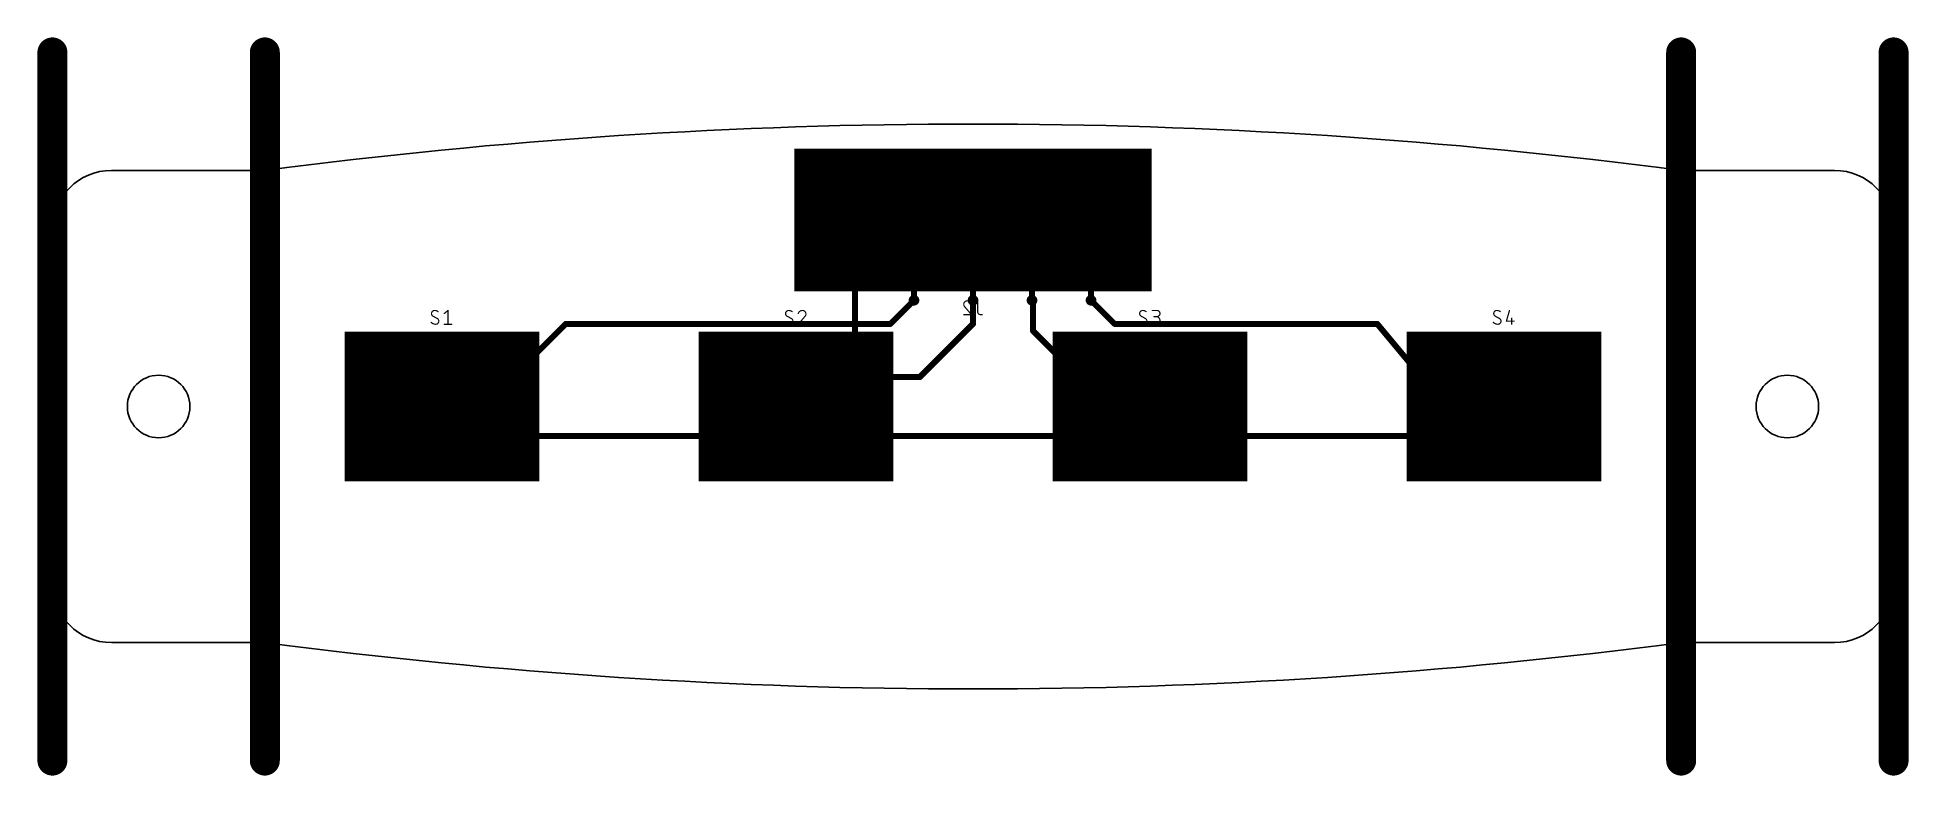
# Model space of a CAD drawing. Extents: x -79 to 79, y -31 to 31.
import ezdxf

# ---------------------------------------------------------------- set-up
doc = ezdxf.new("R2010")
doc.units = 0
for name, color, linetype in [('1', 12, 'CONTINUOUS'), ('16', 132, 'CONTINUOUS'), ('18', 110, 'CONTINUOUS'), ('20', 31, 'CONTINUOUS'), ('21', 253, 'CONTINUOUS'), ('22', 253, 'CONTINUOUS'), ('23', 53, 'CONTINUOUS'), ('24', 53, 'CONTINUOUS'), ('25', 253, 'CONTINUOUS'), ('26', 253, 'CONTINUOUS'), ('39', 12, 'CONTINUOUS'), ('40', 132, 'CONTINUOUS'), ('51', 253, 'CONTINUOUS'), ('52', 253, 'CONTINUOUS')]:
    doc.layers.add(name, color=color, linetype=linetype)

# ---------------------------------------------------------------- blocks, each defined once
blk = doc.blocks.new('RECT')
blk.add_solid([(-0.5, -0.5), (0.5, -0.5), (-0.5, 0.5), (0.5, 0.5)])
blk = doc.blocks.new('ROUNDV')
at = {"const_width": 0.5}
blk.add_lwpolyline([(0, -0.25, 1), (0, 0.25, 1), (0, -0.25)], format="xyb", dxfattribs=at)

msp = doc.modelspace()

# ---------------------------------------------------------------- linework, layer by layer
at = {"layer": '1', "const_width": 0.508}
for points in [[(-7, 7), (-5, 9)], [(0, 7), (0, 9)], [(5, 9), (5.08, 8.92)], [(5.08, 8.92), (5.08, 6.42)], [(12, 7), (10, 9)], [(-39, 2.5), (-34.5, 7)], [(-34.5, 7), (-7, 7)], [(-4.5, 2.5), (0, 7)], [(5.08, 6.42), (9, 2.5)], [(34.25, 7), (12, 7)], [(38, 2.5), (34.25, 7)], [(-39, 2.5), (-52, 2.5)], [(-38, 2.5), (-39, 2.5)], [(-8, 2.5), (-22, 2.5)], [(-8, 2.5), (-4.5, 2.5)], [(9, 2.5), (8, 2.5)], [(22, 2.5), (9, 2.5)], [(52, 2.5), (38, 2.5)], [(-12, -1), (-12, -2.5)], [(-52, -2.5), (-38, -2.5)], [(-22, -2.5), (-38, -2.5)], [(-12, -2.5), (-22, -2.5)], [(-8, -2.5), (-12, -2.5)], [(8, -2.5), (-8, -2.5)], [(22, -2.5), (8, -2.5)], [(38, -2.5), (22, -2.5)], [(52, -2.5), (38, -2.5)]]:
    msp.add_lwpolyline(points, dxfattribs=at)
at = {"layer": '1', "const_width": 0.254}
for points in [[(-4.9102, 8.9102, 1), (-5.0898, 9.0898)], [(0.127, 9, 1), (-0.127, 9)], [(5.0898, 9.0898, 1), (4.9102, 8.9102)], [(5.207, 8.92, 1), (4.953, 8.92)], [(4.9902, 8.8302, 1), (5.1698, 9.0098)], [(10.0898, 9.0898, 1), (9.9102, 8.9102)], [(-34.5, 7.127, 1), (-34.5, 6.873)], [(-34.4102, 6.9102, 1), (-34.5898, 7.0898)], [(-7.0898, 7.0898, 1), (-6.9102, 6.9102)], [(-7, 6.873, 1), (-7, 7.127)], [(-0.127, 7, 1), (0.127, 7)], [(0.0898, 6.9102, 1), (-0.0898, 7.0898)], [(5.1698, 6.5098, 1), (4.9902, 6.3302)], [(4.953, 6.42, 1), (5.207, 6.42)], [(12, 7.127, 1), (12, 6.873)], [(11.9102, 6.9102, 1), (12.0898, 7.0898)], [(34.3476, 7.0813, 1), (34.1524, 6.9187)], [(34.25, 6.873, 1), (34.25, 7.127)], [(-52, 2.627, 1), (-52, 2.373)], [(-39, 2.627, 1), (-39, 2.373)], [(-39.0898, 2.5898, 1), (-38.9102, 2.4102)], [(-39, 2.373, 1), (-39, 2.627)], [(-38, 2.373, 1), (-38, 2.627)], [(-22, 2.627, 1), (-22, 2.373)], [(-8, 2.627, 1), (-8, 2.373)], [(-8, 2.373, 1), (-8, 2.627)], [(-4.5898, 2.5898, 1), (-4.4102, 2.4102)], [(-4.5, 2.373, 1), (-4.5, 2.627)], [(8, 2.627, 1), (8, 2.373)], [(9, 2.627, 1), (9, 2.373)], [(8.9102, 2.4102, 1), (9.0898, 2.5898)], [(9, 2.373, 1), (9, 2.627)], [(22, 2.373, 1), (22, 2.627)], [(38, 2.627, 1), (38, 2.373)], [(37.9024, 2.4187, 1), (38.0976, 2.5813)], [(52, 2.373, 1), (52, 2.627)], [(-11.873, -1, 1), (-12.127, -1)], [(-52, -2.373, 1), (-52, -2.627)], [(-38, -2.373, 1), (-38, -2.627)], [(-38, -2.627, 1), (-38, -2.373)], [(-22, -2.373, 1), (-22, -2.627)], [(-22, -2.627, 1), (-22, -2.373)], [(-12, -2.373, 1), (-12, -2.627)], [(-12.127, -2.5, 1), (-11.873, -2.5)], [(-12, -2.627, 1), (-12, -2.373)], [(-8, -2.373, 1), (-8, -2.627)], [(-8, -2.627, 1), (-8, -2.373)], [(8, -2.373, 1), (8, -2.627)], [(8, -2.627, 1), (8, -2.373)], [(22, -2.373, 1), (22, -2.627)], [(22, -2.627, 1), (22, -2.373)], [(38, -2.373, 1), (38, -2.627)], [(38, -2.627, 1), (38, -2.373)], [(52, -2.627, 1), (52, -2.373)]]:
    msp.add_lwpolyline(points, format="xyb", dxfattribs=at)
at = {"layer": '16', "const_width": 0.508}
for points in [[(-10, 12.35), (-10, 1)], [(-5, 12.35), (-5, 9)], [(0, 12.35), (0, 9)], [(5, 12.35), (5, 9)], [(10, 12.35), (10, 9)], [(-10, 1), (-12, -1)]]:
    msp.add_lwpolyline(points, dxfattribs=at)
at = {"layer": '16', "const_width": 0.254}
for points in [[(-9.873, 12.35, 1), (-10.127, 12.35)], [(-4.873, 12.35, 1), (-5.127, 12.35)], [(0.127, 12.35, 1), (-0.127, 12.35)], [(5.127, 12.35, 1), (4.873, 12.35)], [(10.127, 12.35, 1), (9.873, 12.35)], [(-5.127, 9, 1), (-4.873, 9)], [(-0.127, 9, 1), (0.127, 9)], [(4.873, 9, 1), (5.127, 9)], [(9.873, 9, 1), (10.127, 9)], [(-10.127, 1, 1), (-9.873, 1)], [(-9.9102, 0.9102, 1), (-10.0898, 1.0898)], [(-12.0898, -0.9102, 1), (-11.9102, -1.0898)]]:
    msp.add_lwpolyline(points, format="xyb", dxfattribs=at)
at = {"layer": '20'}
for p, q in [((-73, 20), (-60, 20)), ((60, 20), (73, 20)), ((-78, -15), (-78, 15)), ((78, 15), (78, -15)), ((-60, -20), (-73, -20)), ((73, -20), (60, -20))]:
    msp.add_line(p, q, dxfattribs=at)
for centre, radius in [((-13.8, 17.5), 0.95), ((13.8, 17.5), 0.95), ((-69, 0), 2.65), ((69, 0), 2.65)]:
    msp.add_circle(centre, radius, dxfattribs=at)
for centre, radius, start, end in [((0, -435.7452), 459.6779, 82.5, 97.5), ((-73, 15), 5, 90, 180), ((73, 15), 5, 0, 90), ((-73, -15), 5, 180, 270), ((73, -15), 5, 270, 0), ((0, 435.7452), 459.6779, 262.5, 277.5)]:
    msp.add_arc(centre, radius, start, end, dxfattribs=at)
at = {"layer": '21'}
for points, const_width in [([(-78, -30), (-78, 30)], 2.54), ([(-60, -30), (-60, 30)], 2.54), ([(60, -30), (60, 30)], 2.54), ([(78, -30), (78, 30)], 2.54), ([(-51.1, 3.8), (-51.1, 6.1)], 0.2), ([(-51.1, 6.1), (-38.9, 6.1)], 0.2), ([(-38.9, 6.1), (-38.9, 3.8)], 0.2), ([(-21.1, 3.8), (-21.1, 6.1)], 0.2), ([(-21.1, 6.1), (-8.9, 6.1)], 0.2), ([(-8.9, 6.1), (-8.9, 3.8)], 0.2), ([(8.9, 3.8), (8.9, 6.1)], 0.2), ([(8.9, 6.1), (21.1, 6.1)], 0.2), ([(21.1, 6.1), (21.1, 3.8)], 0.2), ([(38.9, 3.8), (38.9, 6.1)], 0.2), ([(38.9, 6.1), (51.1, 6.1)], 0.2), ([(51.1, 6.1), (51.1, 3.8)], 0.2), ([(-51.1, 1.2), (-51.1, -1.2)], 0.2), ([(-38.9, -1.2), (-38.9, 1.2)], 0.2), ([(-21.1, 1.2), (-21.1, -1.2)], 0.2), ([(-8.9, -1.2), (-8.9, 1.2)], 0.2), ([(8.9, 1.2), (8.9, -1.2)], 0.2), ([(21.1, -1.2), (21.1, 1.2)], 0.2), ([(38.9, 1.2), (38.9, -1.2)], 0.2), ([(51.1, -1.2), (51.1, 1.2)], 0.2), ([(-51.1, -3.8), (-51.1, -6.1)], 0.2), ([(-38.9, -6.1), (-38.9, -3.8)], 0.2), ([(-21.1, -3.8), (-21.1, -6.1)], 0.2), ([(-8.9, -6.1), (-8.9, -3.8)], 0.2), ([(8.9, -3.8), (8.9, -6.1)], 0.2), ([(21.1, -6.1), (21.1, -3.8)], 0.2), ([(38.9, -3.8), (38.9, -6.1)], 0.2), ([(51.1, -6.1), (51.1, -3.8)], 0.2), ([(-51.1, -6.1), (-38.9, -6.1)], 0.2), ([(-21.1, -6.1), (-8.9, -6.1)], 0.2), ([(8.9, -6.1), (21.1, -6.1)], 0.2), ([(38.9, -6.1), (51.1, -6.1)], 0.2)]:
    msp.add_lwpolyline(points, dxfattribs=dict(at, const_width=const_width))
for points, const_width in [([(-77.365, 30, 1), (-78.635, 30)], 1.27), ([(-59.365, 30, 1), (-60.635, 30)], 1.27), ([(60.635, 30, 1), (59.365, 30)], 1.27), ([(78.635, 30, 1), (77.365, 30)], 1.27), ([(-51.05, 6.1, 1), (-51.15, 6.1)], 0.1), ([(-51.1, 6.15, 1), (-51.1, 6.05)], 0.1), ([(-38.85, 6.1, 1), (-38.95, 6.1)], 0.1), ([(-38.9, 6.05, 1), (-38.9, 6.15)], 0.1), ([(-21.05, 6.1, 1), (-21.15, 6.1)], 0.1), ([(-21.1, 6.15, 1), (-21.1, 6.05)], 0.1), ([(-8.85, 6.1, 1), (-8.95, 6.1)], 0.1), ([(-8.9, 6.05, 1), (-8.9, 6.15)], 0.1), ([(8.95, 6.1, 1), (8.85, 6.1)], 0.1), ([(8.9, 6.15, 1), (8.9, 6.05)], 0.1), ([(21.15, 6.1, 1), (21.05, 6.1)], 0.1), ([(21.1, 6.05, 1), (21.1, 6.15)], 0.1), ([(38.95, 6.1, 1), (38.85, 6.1)], 0.1), ([(38.9, 6.15, 1), (38.9, 6.05)], 0.1), ([(51.15, 6.1, 1), (51.05, 6.1)], 0.1), ([(51.1, 6.05, 1), (51.1, 6.15)], 0.1), ([(-51.15, 3.8, 1), (-51.05, 3.8)], 0.1), ([(-50.5, 3.1, 1), (-50.5, 3.3, 1), (-50.5, 3.1)], 0.2), ([(-38.95, 3.8, 1), (-38.85, 3.8)], 0.1), ([(-21.15, 3.8, 1), (-21.05, 3.8)], 0.1), ([(-20.5, 3.1, 1), (-20.5, 3.3, 1), (-20.5, 3.1)], 0.2), ([(-8.95, 3.8, 1), (-8.85, 3.8)], 0.1), ([(8.85, 3.8, 1), (8.95, 3.8)], 0.1), ([(9.5, 3.1, 1), (9.5, 3.3, 1), (9.5, 3.1)], 0.2), ([(21.05, 3.8, 1), (21.15, 3.8)], 0.1), ([(38.85, 3.8, 1), (38.95, 3.8)], 0.1), ([(39.5, 3.1, 1), (39.5, 3.3, 1), (39.5, 3.1)], 0.2), ([(51.05, 3.8, 1), (51.15, 3.8)], 0.1), ([(-51.05, 1.2, 1), (-51.15, 1.2)], 0.1), ([(-38.85, 1.2, 1), (-38.95, 1.2)], 0.1), ([(-21.05, 1.2, 1), (-21.15, 1.2)], 0.1), ([(-8.85, 1.2, 1), (-8.95, 1.2)], 0.1), ([(8.95, 1.2, 1), (8.85, 1.2)], 0.1), ([(21.15, 1.2, 1), (21.05, 1.2)], 0.1), ([(38.95, 1.2, 1), (38.85, 1.2)], 0.1), ([(51.15, 1.2, 1), (51.05, 1.2)], 0.1), ([(-51.15, -1.2, 1), (-51.05, -1.2)], 0.1), ([(-38.95, -1.2, 1), (-38.85, -1.2)], 0.1), ([(-21.15, -1.2, 1), (-21.05, -1.2)], 0.1), ([(-8.95, -1.2, 1), (-8.85, -1.2)], 0.1), ([(8.85, -1.2, 1), (8.95, -1.2)], 0.1), ([(21.05, -1.2, 1), (21.15, -1.2)], 0.1), ([(38.85, -1.2, 1), (38.95, -1.2)], 0.1), ([(51.05, -1.2, 1), (51.15, -1.2)], 0.1), ([(-51.05, -3.8, 1), (-51.15, -3.8)], 0.1), ([(-38.85, -3.8, 1), (-38.95, -3.8)], 0.1), ([(-21.05, -3.8, 1), (-21.15, -3.8)], 0.1), ([(-8.85, -3.8, 1), (-8.95, -3.8)], 0.1), ([(8.95, -3.8, 1), (8.85, -3.8)], 0.1), ([(21.15, -3.8, 1), (21.05, -3.8)], 0.1), ([(38.95, -3.8, 1), (38.85, -3.8)], 0.1), ([(51.15, -3.8, 1), (51.05, -3.8)], 0.1), ([(-51.1, -6.05, 1), (-51.1, -6.15)], 0.1), ([(-51.15, -6.1, 1), (-51.05, -6.1)], 0.1), ([(-38.95, -6.1, 1), (-38.85, -6.1)], 0.1), ([(-38.9, -6.15, 1), (-38.9, -6.05)], 0.1), ([(-21.1, -6.05, 1), (-21.1, -6.15)], 0.1), ([(-21.15, -6.1, 1), (-21.05, -6.1)], 0.1), ([(-8.95, -6.1, 1), (-8.85, -6.1)], 0.1), ([(-8.9, -6.15, 1), (-8.9, -6.05)], 0.1), ([(8.9, -6.05, 1), (8.9, -6.15)], 0.1), ([(8.85, -6.1, 1), (8.95, -6.1)], 0.1), ([(21.05, -6.1, 1), (21.15, -6.1)], 0.1), ([(21.1, -6.15, 1), (21.1, -6.05)], 0.1), ([(38.9, -6.05, 1), (38.9, -6.15)], 0.1), ([(38.85, -6.1, 1), (38.95, -6.1)], 0.1), ([(51.05, -6.1, 1), (51.15, -6.1)], 0.1), ([(51.1, -6.15, 1), (51.1, -6.05)], 0.1), ([(-78.635, -30, 1), (-77.365, -30)], 1.27), ([(-60.635, -30, 1), (-59.365, -30)], 1.27), ([(59.365, -30, 1), (60.635, -30)], 1.27), ([(77.365, -30, 1), (78.635, -30)], 1.27)]:
    msp.add_lwpolyline(points, format="xyb", dxfattribs=dict(at, const_width=const_width))
at = {"layer": '22', "const_width": 0.2}
for points in [[(-12.6, 18.2), (-12.6, 21.6)], [(-12.6, 21.6), (12.6, 21.6)], [(12.6, 21.6), (12.6, 18.2)], [(-12.6, 13.2), (-12.6, 16.8)], [(12.6, 16.8), (12.6, 13.2)], [(-11, 13.2), (-12.6, 13.2)], [(-9, 13.2), (-6, 13.2)], [(-4, 13.2), (-1, 13.2)], [(1, 13.2), (4, 13.2)], [(6, 13.2), (9, 13.2)], [(12.6, 13.2), (11, 13.2)]]:
    msp.add_lwpolyline(points, dxfattribs=at)
at = {"layer": '22'}
for points, const_width in [([(-12.55, 21.6, 1), (-12.65, 21.6)], 0.1), ([(-12.6, 21.65, 1), (-12.6, 21.55)], 0.1), ([(12.65, 21.6, 1), (12.55, 21.6)], 0.1), ([(12.6, 21.55, 1), (12.6, 21.65)], 0.1), ([(-12.65, 18.2, 1), (-12.55, 18.2)], 0.1), ([(12.55, 18.2, 1), (12.65, 18.2)], 0.1), ([(-12.55, 16.8, 1), (-12.65, 16.8)], 0.1), ([(12.65, 16.8, 1), (12.55, 16.8)], 0.1), ([(-12.6, 13.25, 1), (-12.6, 13.15)], 0.1), ([(-12.65, 13.2, 1), (-12.55, 13.2)], 0.1), ([(-11, 13.15, 1), (-11, 13.25)], 0.1), ([(-9, 13.25, 1), (-9, 13.15)], 0.1), ([(-6, 13.15, 1), (-6, 13.25)], 0.1), ([(-4, 13.25, 1), (-4, 13.15)], 0.1), ([(-1, 13.15, 1), (-1, 13.25)], 0.1), ([(1, 13.25, 1), (1, 13.15)], 0.1), ([(4, 13.15, 1), (4, 13.25)], 0.1), ([(6, 13.25, 1), (6, 13.15)], 0.1), ([(9, 13.15, 1), (9, 13.25)], 0.1), ([(11, 13.25, 1), (11, 13.15)], 0.1), ([(12.55, 13.2, 1), (12.65, 13.2)], 0.1), ([(12.6, 13.15, 1), (12.6, 13.25)], 0.1), ([(-11.3, 10.2, 1), (-11.3, 10.4, 1), (-11.3, 10.2)], 0.4)]:
    msp.add_lwpolyline(points, format="xyb", dxfattribs=dict(at, const_width=const_width))
at = {"layer": '23'}
for p in [(-45, 0), (-15, 0), (15, 0), (45, 0)]:
    msp.add_point(p, dxfattribs=at)
at = {"layer": '24'}
msp.add_point((0, 17.5), dxfattribs=at)
at = {"layer": '25'}
for points, const_width in [([(-45.6189, 8.1369, 0.4142), (-45.8786, 7.8773)], 0.1016), ([(-45.8786, 7.8773, 0.2656), (-45.7487, 7.6501)], 0.1016), ([(-45.8532, 7.8773, 1), (-45.9039, 7.8773)], 0.0508), ([(-45.3268, 8.0395, 0.1623), (-45.6189, 8.1369)], 0.1016), ([(-45.6189, 8.1623, 1), (-45.6189, 8.1115)], 0.0508), ([(-45.6189, 8.1115, 1), (-45.6189, 8.1623)], 0.0508), ([(-45.342, 8.0192, 1), (-45.3116, 8.0599)], 0.0508), ([(-44.4562, 8.1369, 1), (-44.507, 8.1369)], 0.0508), ([(-44.4657, 8.1171, 1), (-44.4974, 8.1567)], 0.0508), ([(-15.6189, 8.1369, 0.4142), (-15.8786, 7.8773)], 0.1016), ([(-15.8786, 7.8773, 0.2656), (-15.7487, 7.6501)], 0.1016), ([(-15.8532, 7.8773, 1), (-15.9039, 7.8773)], 0.0508), ([(-15.3268, 8.0395, 0.1623), (-15.6189, 8.1369)], 0.1016), ([(-15.6189, 8.1623, 1), (-15.6189, 8.1115)], 0.0508), ([(-15.6189, 8.1115, 1), (-15.6189, 8.1623)], 0.0508), ([(-15.342, 8.0192, 1), (-15.3116, 8.0599)], 0.0508), ([(-14.4491, 8.1369, 0.3252), (-14.8061, 7.8773)], 0.1016), ([(-14.157, 7.8448, 0.4142), (-14.4491, 8.1369)], 0.1016), ([(-14.4491, 8.1623, 1), (-14.4491, 8.1115)], 0.0508), ([(-14.4491, 8.1115, 1), (-14.4491, 8.1623)], 0.0508), ([(14.3811, 8.1369, 0.4142), (14.1215, 7.8773)], 0.1016), ([(14.1215, 7.8773, 0.2656), (14.2513, 7.6501)], 0.1016), ([(14.1468, 7.8773, 1), (14.0961, 7.8773)], 0.0508), ([(14.6732, 8.0395, 0.1623), (14.3811, 8.1369)], 0.1016), ([(14.3811, 8.1623, 1), (14.3811, 8.1115)], 0.0508), ([(14.3811, 8.1115, 1), (14.3811, 8.1623)], 0.0508), ([(14.658, 8.0192, 1), (14.6884, 8.0599)], 0.0508), ([(15.1939, 8.1623, 1), (15.1939, 8.1115)], 0.0508), ([(15.5834, 7.6176, 1), (15.5834, 8.1369)], 0.1016), ([(15.5834, 8.1623, 1), (15.5834, 8.1115)], 0.0508), ([(15.5834, 8.1115, 1), (15.5834, 8.1623)], 0.0508), ([(44.3811, 8.1369, 0.4142), (44.1215, 7.8773)], 0.1016), ([(44.1215, 7.8773, 0.2656), (44.2513, 7.6501)], 0.1016), ([(44.1468, 7.8773, 1), (44.0961, 7.8773)], 0.0508), ([(44.6732, 8.0395, 0.1623), (44.3811, 8.1369)], 0.1016), ([(44.3811, 8.1623, 1), (44.3811, 8.1115)], 0.0508), ([(44.3811, 8.1115, 1), (44.3811, 8.1623)], 0.0508), ([(44.658, 8.0192, 1), (44.6884, 8.0599)], 0.0508), ([(45.478, 8.1299, 1), (45.4291, 8.1439)], 0.0508), ([(-45.911, 7.1308, 0.2), (-45.5215, 6.9685)], 0.1016), ([(-45.893, 7.1487, 1), (-45.929, 7.1129)], 0.0508), ([(-45.904, 7.8773, 1), (-45.8532, 7.8773)], 0.0508), ([(-45.7366, 7.6724, 1), (-45.7609, 7.6278)], 0.0508), ([(-45.7616, 7.6282, 1), (-45.7358, 7.6719)], 0.0508), ([(-45.5215, 6.9685, 0.4142), (-45.2619, 7.2281)], 0.1016), ([(-45.5215, 6.9939, 1), (-45.5215, 6.9431)], 0.0508), ([(-45.5215, 6.9431, 1), (-45.5215, 6.9939)], 0.0508), ([(-45.2619, 7.2281, 0.2656), (-45.3917, 7.4553)], 0.1016), ([(-45.3788, 7.4772, 1), (-45.4046, 7.4334)], 0.0508), ([(-45.4039, 7.433, 1), (-45.3796, 7.4776)], 0.0508), ([(-45.2365, 7.2281, 1), (-45.2873, 7.2281)], 0.0508), ([(-45.2873, 7.2281, 1), (-45.2365, 7.2281)], 0.0508), ([(-44.822, 7.8971, 1), (-44.7902, 7.8574)], 0.0508), ([(-44.8061, 6.9939, 1), (-44.8061, 6.9431)], 0.0508), ([(-44.507, 6.9685, 1), (-44.4562, 6.9685)], 0.0508), ([(-44.157, 6.9431, 1), (-44.157, 6.9939)], 0.0508), ([(-15.911, 7.1308, 0.2), (-15.5215, 6.9685)], 0.1016), ([(-15.893, 7.1487, 1), (-15.929, 7.1129)], 0.0508), ([(-15.904, 7.8773, 1), (-15.8532, 7.8773)], 0.0508), ([(-15.7366, 7.6724, 1), (-15.7609, 7.6278)], 0.0508), ([(-15.7616, 7.6282, 1), (-15.7358, 7.6719)], 0.0508), ([(-15.5215, 6.9685, 0.4142), (-15.2619, 7.2281)], 0.1016), ([(-15.5215, 6.9939, 1), (-15.5215, 6.9431)], 0.0508), ([(-15.5215, 6.9431, 1), (-15.5215, 6.9939)], 0.0508), ([(-15.2619, 7.2281, 0.2656), (-15.3917, 7.4553)], 0.1016), ([(-15.3788, 7.4772, 1), (-15.4046, 7.4334)], 0.0508), ([(-15.4039, 7.433, 1), (-15.3796, 7.4776)], 0.0508), ([(-15.2365, 7.2281, 1), (-15.2873, 7.2281)], 0.0508), ([(-15.2873, 7.2281, 1), (-15.2365, 7.2281)], 0.0508), ([(-14.8255, 6.985, 1), (-14.7868, 6.952)], 0.0508), ([(-14.8303, 7.8851, 1), (-14.7819, 7.8694)], 0.0508), ([(-14.8061, 6.9939, 1), (-14.8061, 6.9431)], 0.0508), ([(-14.2544, 7.6176, 0.2053), (-14.157, 7.8448)], 0.1016), ([(-14.2719, 7.636, 1), (-14.2368, 7.5992)], 0.0508), ([(-14.235, 7.6012, 1), (-14.2737, 7.6341)], 0.0508), ([(-14.1316, 7.8448, 1), (-14.1824, 7.8448)], 0.0508), ([(-14.1824, 7.8448, 1), (-14.1316, 7.8448)], 0.0508), ([(-14.157, 6.9431, 1), (-14.157, 6.9939)], 0.0508), ([(14.089, 7.1308, 0.2), (14.4785, 6.9685)], 0.1016), ([(14.107, 7.1487, 1), (14.071, 7.1129)], 0.0508), ([(14.0961, 7.8773, 1), (14.1469, 7.8773)], 0.0508), ([(14.2634, 7.6724, 1), (14.2391, 7.6278)], 0.0508), ([(14.2384, 7.6282, 1), (14.2642, 7.6719)], 0.0508), ([(14.4785, 6.9685, 0.4142), (14.7381, 7.2281)], 0.1016), ([(14.4785, 6.9939, 1), (14.4785, 6.9431)], 0.0508), ([(14.4785, 6.9431, 1), (14.4785, 6.9939)], 0.0508), ([(14.7381, 7.2281, 0.2656), (14.6083, 7.4553)], 0.1016), ([(14.6212, 7.4772, 1), (14.5954, 7.4334)], 0.0508), ([(14.5961, 7.433, 1), (14.6204, 7.4776)], 0.0508), ([(14.7635, 7.2281, 1), (14.7127, 7.2281)], 0.0508), ([(14.7127, 7.2281, 1), (14.7635, 7.2281)], 0.0508), ([(15.1939, 6.9939, 1), (15.1939, 6.9431)], 0.0508), ([(15.3237, 7.643, 1), (15.3237, 7.5922)], 0.0508), ([(15.5184, 6.9685, 1), (15.5184, 7.6176)], 0.1016), ([(15.5184, 7.643, 1), (15.5184, 7.5922)], 0.0508), ([(15.5184, 6.9939, 1), (15.5184, 6.9431)], 0.0508), ([(15.5184, 6.9431, 1), (15.5184, 6.9939)], 0.0508), ([(15.5834, 7.643, 1), (15.5834, 7.5922)], 0.0508), ([(15.5834, 7.5922, 1), (15.5834, 7.643)], 0.0508), ([(44.089, 7.1308, 0.2), (44.4785, 6.9685)], 0.1016), ([(44.107, 7.1487, 1), (44.071, 7.1129)], 0.0508), ([(44.0961, 7.8773, 1), (44.1469, 7.8773)], 0.0508), ([(44.2634, 7.6724, 1), (44.2391, 7.6278)], 0.0508), ([(44.2384, 7.6282, 1), (44.2642, 7.6719)], 0.0508), ([(44.4785, 6.9685, 0.4142), (44.7381, 7.2281)], 0.1016), ([(44.4785, 6.9939, 1), (44.4785, 6.9431)], 0.0508), ([(44.4785, 6.9431, 1), (44.4785, 6.9939)], 0.0508), ([(44.7381, 7.2281, 0.2656), (44.6083, 7.4553)], 0.1016), ([(44.6212, 7.4772, 1), (44.5954, 7.4334)], 0.0508), ([(44.5961, 7.433, 1), (44.6204, 7.4776)], 0.0508), ([(44.7635, 7.2281, 1), (44.7127, 7.2281)], 0.0508), ([(44.7127, 7.2281, 1), (44.7635, 7.2281)], 0.0508), ([(45.1939, 7.2535, 1), (45.1939, 7.2027)], 0.0508), ([(45.1695, 7.2351, 1), (45.2183, 7.2212)], 0.0508), ([(45.6737, 7.4878, 1), (45.6229, 7.4878)], 0.0508), ([(45.6229, 6.9685, 1), (45.6737, 6.9685)], 0.0508), ([(45.843, 7.2027, 1), (45.843, 7.2535)], 0.0508)]:
    msp.add_lwpolyline(points, format="xyb", dxfattribs=dict(at, const_width=const_width))
at = {"layer": '25', "const_width": 0.1016}
for points in [[(-44.8061, 7.8773), (-44.4816, 8.1369)], [(-44.4816, 8.1369), (-44.4816, 6.9685)], [(15.1939, 8.1369), (15.5834, 8.1369)], [(45.4535, 8.1369), (45.1939, 7.2281)], [(-45.3917, 7.4553), (-45.7487, 7.6501)], [(-44.8061, 6.9685), (-44.157, 6.9685)], [(-15.3917, 7.4553), (-15.7487, 7.6501)], [(-14.2544, 7.6176), (-14.8061, 6.9685)], [(-14.8061, 6.9685), (-14.157, 6.9685)], [(14.6083, 7.4553), (14.2513, 7.6501)], [(15.1939, 6.9685), (15.5184, 6.9685)], [(15.5834, 7.6176), (15.3237, 7.6176)], [(44.6083, 7.4553), (44.2513, 7.6501)], [(45.1939, 7.2281), (45.843, 7.2281)], [(45.6483, 7.4878), (45.6483, 6.9685)]]:
    msp.add_lwpolyline(points, dxfattribs=at)
at = {"layer": '26'}
for points, const_width in [([(-0.4909, 8.9492, 0.4142), (-0.783, 8.6571)], 0.1016), ([(-0.783, 8.6571, 0.2053), (-0.6856, 8.4299)], 0.1016), ([(-0.7576, 8.6571, 1), (-0.8084, 8.6571)], 0.0508), ([(-0.8084, 8.6571, 1), (-0.7576, 8.6571)], 0.0508), ([(-0.6662, 8.4464, 1), (-0.7049, 8.4135)], 0.0508), ([(-0.7031, 8.4115, 1), (-0.6681, 8.4483)], 0.0508), ([(-0.1338, 8.6896, 0.3252), (-0.4909, 8.9492)], 0.1016), ([(-0.4909, 8.9746, 1), (-0.4909, 8.9238)], 0.0508), ([(-0.4909, 8.9238, 1), (-0.4909, 8.9746)], 0.0508), ([(-0.158, 8.6817, 1), (-0.1097, 8.6974)], 0.0508), ([(0.4189, 8.9492, 1), (0.3681, 8.9492)], 0.0508), ([(0.3935, 8.0404, 0.4142), (0.6531, 7.7808)], 0.1016), ([(0.4189, 8.0404, 1), (0.3681, 8.0404)], 0.0508), ([(0.3681, 8.0404, 1), (0.4189, 8.0404)], 0.0508), ([(-0.783, 7.8062, 1), (-0.783, 7.7554)], 0.0508), ([(-0.1532, 7.7643, 1), (-0.1145, 7.7973)], 0.0508), ([(-0.1338, 7.7554, 1), (-0.1338, 7.8062)], 0.0508), ([(0.6531, 7.8062, 1), (0.6531, 7.7554)], 0.0508), ([(0.6531, 7.7554, 1), (0.6531, 7.8062)], 0.0508), ([(0.783, 7.7554, 1), (0.783, 7.8062)], 0.0508)]:
    msp.add_lwpolyline(points, format="xyb", dxfattribs=dict(at, const_width=const_width))
at = {"layer": '26', "const_width": 0.1016}
for points in [[(-0.6856, 8.4299), (-0.1338, 7.7808)], [(0.3935, 8.9492), (0.3935, 8.0404)], [(-0.1338, 7.7808), (-0.783, 7.7808)], [(0.6531, 7.7808), (0.783, 7.7808)]]:
    msp.add_lwpolyline(points, dxfattribs=at)
at = {"layer": '39', "const_width": 0.1}
for points in [[(-53.2, 6.3), (-36.8, 6.3)], [(-53.2, -6.3), (-53.2, 6.3)], [(-36.8, 6.3), (-36.8, -6.3)], [(-23.2, 6.3), (-6.8, 6.3)], [(-23.2, -6.3), (-23.2, 6.3)], [(-6.8, 6.3), (-6.8, -6.3)], [(6.8, 6.3), (23.2, 6.3)], [(6.8, -6.3), (6.8, 6.3)], [(23.2, 6.3), (23.2, -6.3)], [(36.8, 6.3), (53.2, 6.3)], [(36.8, -6.3), (36.8, 6.3)], [(53.2, 6.3), (53.2, -6.3)], [(-53.2, 6.2), (-36.8, 6.2)], [(-53.2, 6.1), (-36.8, 6.1)], [(-53.2, 6), (-36.8, 6)], [(-53.2, 5.9), (-36.8, 5.9)], [(-53.2, 5.8), (-36.8, 5.8)], [(-53.2, 5.7), (-36.8, 5.7)], [(-53.2, 5.6), (-36.8, 5.6)], [(-53.2, 5.5), (-36.8, 5.5)], [(-53.2, 5.4), (-36.8, 5.4)], [(-53.2, 5.3), (-36.8, 5.3)], [(-53.2, 5.2), (-36.8, 5.2)], [(-53.2, 5.1), (-36.8, 5.1)], [(-53.2, 5), (-36.8, 5)], [(-53.2, 4.9), (-36.8, 4.9)], [(-53.2, 4.8), (-36.8, 4.8)], [(-23.2, 6.2), (-6.8, 6.2)], [(-23.2, 6.1), (-6.8, 6.1)], [(-23.2, 6), (-6.8, 6)], [(-23.2, 5.9), (-6.8, 5.9)], [(-23.2, 5.8), (-6.8, 5.8)], [(-23.2, 5.7), (-6.8, 5.7)], [(-23.2, 5.6), (-6.8, 5.6)], [(-23.2, 5.5), (-6.8, 5.5)], [(-23.2, 5.4), (-6.8, 5.4)], [(-23.2, 5.3), (-6.8, 5.3)], [(-23.2, 5.2), (-6.8, 5.2)], [(-23.2, 5.1), (-6.8, 5.1)], [(-23.2, 5), (-6.8, 5)], [(-23.2, 4.9), (-6.8, 4.9)], [(-23.2, 4.8), (-6.8, 4.8)], [(6.8, 6.2), (23.2, 6.2)], [(6.8, 6.1), (23.2, 6.1)], [(6.8, 6), (23.2, 6)], [(6.8, 5.9), (23.2, 5.9)], [(6.8, 5.8), (23.2, 5.8)], [(6.8, 5.7), (23.2, 5.7)], [(6.8, 5.6), (23.2, 5.6)], [(6.8, 5.5), (23.2, 5.5)], [(6.8, 5.4), (23.2, 5.4)], [(6.8, 5.3), (23.2, 5.3)], [(6.8, 5.2), (23.2, 5.2)], [(6.8, 5.1), (23.2, 5.1)], [(6.8, 5), (23.2, 5)], [(6.8, 4.9), (23.2, 4.9)], [(6.8, 4.8), (23.2, 4.8)], [(36.8, 6.2), (53.2, 6.2)], [(36.8, 6.1), (53.2, 6.1)], [(36.8, 6), (53.2, 6)], [(36.8, 5.9), (53.2, 5.9)], [(36.8, 5.8), (53.2, 5.8)], [(36.8, 5.7), (53.2, 5.7)], [(36.8, 5.6), (53.2, 5.6)], [(36.8, 5.5), (53.2, 5.5)], [(36.8, 5.4), (53.2, 5.4)], [(36.8, 5.3), (53.2, 5.3)], [(36.8, 5.2), (53.2, 5.2)], [(36.8, 5.1), (53.2, 5.1)], [(36.8, 5), (53.2, 5)], [(36.8, 4.9), (53.2, 4.9)], [(36.8, 4.8), (53.2, 4.8)], [(-53.2, 4.7), (-36.8, 4.7)], [(-53.2, 4.6), (-36.8, 4.6)], [(-53.2, 4.5), (-36.8, 4.5)], [(-53.2, 4.4), (-36.8, 4.4)], [(-53.2, 4.3), (-36.8, 4.3)], [(-53.2, 4.2), (-36.8, 4.2)], [(-53.2, 4.1), (-36.8, 4.1)], [(-53.2, 4), (-36.8, 4)], [(-53.2, 3.9), (-36.8, 3.9)], [(-53.2, 3.8), (-36.8, 3.8)], [(-53.2, 3.7), (-36.8, 3.7)], [(-53.2, 3.6), (-36.8, 3.6)], [(-53.2, 3.5), (-36.8, 3.5)], [(-53.2, 3.4), (-36.8, 3.4)], [(-53.2, 3.3), (-36.8, 3.3)], [(-53.2, 3.2), (-36.8, 3.2)], [(-23.2, 4.7), (-6.8, 4.7)], [(-23.2, 4.6), (-6.8, 4.6)], [(-23.2, 4.5), (-6.8, 4.5)], [(-23.2, 4.4), (-6.8, 4.4)], [(-23.2, 4.3), (-6.8, 4.3)], [(-23.2, 4.2), (-6.8, 4.2)], [(-23.2, 4.1), (-6.8, 4.1)], [(-23.2, 4), (-6.8, 4)], [(-23.2, 3.9), (-6.8, 3.9)], [(-23.2, 3.8), (-6.8, 3.8)], [(-23.2, 3.7), (-6.8, 3.7)], [(-23.2, 3.6), (-6.8, 3.6)], [(-23.2, 3.5), (-6.8, 3.5)], [(-23.2, 3.4), (-6.8, 3.4)], [(-23.2, 3.3), (-6.8, 3.3)], [(-23.2, 3.2), (-6.8, 3.2)], [(6.8, 4.7), (23.2, 4.7)], [(6.8, 4.6), (23.2, 4.6)], [(6.8, 4.5), (23.2, 4.5)], [(6.8, 4.4), (23.2, 4.4)], [(6.8, 4.3), (23.2, 4.3)], [(6.8, 4.2), (23.2, 4.2)], [(6.8, 4.1), (23.2, 4.1)], [(6.8, 4), (23.2, 4)], [(6.8, 3.9), (23.2, 3.9)], [(6.8, 3.8), (23.2, 3.8)], [(6.8, 3.7), (23.2, 3.7)], [(6.8, 3.6), (23.2, 3.6)], [(6.8, 3.5), (23.2, 3.5)], [(6.8, 3.4), (23.2, 3.4)], [(6.8, 3.3), (23.2, 3.3)], [(6.8, 3.2), (23.2, 3.2)], [(36.8, 4.7), (53.2, 4.7)], [(36.8, 4.6), (53.2, 4.6)], [(36.8, 4.5), (53.2, 4.5)], [(36.8, 4.4), (53.2, 4.4)], [(36.8, 4.3), (53.2, 4.3)], [(36.8, 4.2), (53.2, 4.2)], [(36.8, 4.1), (53.2, 4.1)], [(36.8, 4), (53.2, 4)], [(36.8, 3.9), (53.2, 3.9)], [(36.8, 3.8), (53.2, 3.8)], [(36.8, 3.7), (53.2, 3.7)], [(36.8, 3.6), (53.2, 3.6)], [(36.8, 3.5), (53.2, 3.5)], [(36.8, 3.4), (53.2, 3.4)], [(36.8, 3.3), (53.2, 3.3)], [(36.8, 3.2), (53.2, 3.2)], [(-53.2, 3.1), (-36.8, 3.1)], [(-53.2, 3), (-36.8, 3)], [(-53.2, 2.9), (-36.8, 2.9)], [(-53.2, 2.8), (-36.8, 2.8)], [(-53.2, 2.7), (-36.8, 2.7)], [(-53.2, 2.6), (-36.8, 2.6)], [(-53.2, 2.5), (-36.8, 2.5)], [(-53.2, 2.4), (-36.8, 2.4)], [(-53.2, 2.3), (-36.8, 2.3)], [(-53.2, 2.2), (-36.8, 2.2)], [(-53.2, 2.1), (-36.8, 2.1)], [(-53.2, 2), (-36.8, 2)], [(-53.2, 1.9), (-36.8, 1.9)], [(-53.2, 1.8), (-36.8, 1.8)], [(-53.2, 1.7), (-36.8, 1.7)], [(-53.2, 1.6), (-36.8, 1.6)], [(-23.2, 3.1), (-6.8, 3.1)], [(-23.2, 3), (-6.8, 3)], [(-23.2, 2.9), (-6.8, 2.9)], [(-23.2, 2.8), (-6.8, 2.8)], [(-23.2, 2.7), (-6.8, 2.7)], [(-23.2, 2.6), (-6.8, 2.6)], [(-23.2, 2.5), (-6.8, 2.5)], [(-23.2, 2.4), (-6.8, 2.4)], [(-23.2, 2.3), (-6.8, 2.3)], [(-23.2, 2.2), (-6.8, 2.2)], [(-23.2, 2.1), (-6.8, 2.1)], [(-23.2, 2), (-6.8, 2)], [(-23.2, 1.9), (-6.8, 1.9)], [(-23.2, 1.8), (-6.8, 1.8)], [(-23.2, 1.7), (-6.8, 1.7)], [(-23.2, 1.6), (-6.8, 1.6)], [(6.8, 3.1), (23.2, 3.1)], [(6.8, 3), (23.2, 3)], [(6.8, 2.9), (23.2, 2.9)], [(6.8, 2.8), (23.2, 2.8)], [(6.8, 2.7), (23.2, 2.7)], [(6.8, 2.6), (23.2, 2.6)], [(6.8, 2.5), (23.2, 2.5)], [(6.8, 2.4), (23.2, 2.4)], [(6.8, 2.3), (23.2, 2.3)], [(6.8, 2.2), (23.2, 2.2)], [(6.8, 2.1), (23.2, 2.1)], [(6.8, 2), (23.2, 2)], [(6.8, 1.9), (23.2, 1.9)], [(6.8, 1.8), (23.2, 1.8)], [(6.8, 1.7), (23.2, 1.7)], [(6.8, 1.6), (23.2, 1.6)], [(36.8, 3.1), (53.2, 3.1)], [(36.8, 3), (53.2, 3)], [(36.8, 2.9), (53.2, 2.9)], [(36.8, 2.8), (53.2, 2.8)], [(36.8, 2.7), (53.2, 2.7)], [(36.8, 2.6), (53.2, 2.6)], [(36.8, 2.5), (53.2, 2.5)], [(36.8, 2.4), (53.2, 2.4)], [(36.8, 2.3), (53.2, 2.3)], [(36.8, 2.2), (53.2, 2.2)], [(36.8, 2.1), (53.2, 2.1)], [(36.8, 2), (53.2, 2)], [(36.8, 1.9), (53.2, 1.9)], [(36.8, 1.8), (53.2, 1.8)], [(36.8, 1.7), (53.2, 1.7)], [(36.8, 1.6), (53.2, 1.6)], [(-53.2, 1.5), (-36.8, 1.5)], [(-53.2, 1.4), (-36.8, 1.4)], [(-53.2, 1.3), (-36.8, 1.3)], [(-53.2, 1.2), (-36.8, 1.2)], [(-53.2, 1.1), (-36.8, 1.1)], [(-53.2, 1), (-36.8, 1)], [(-53.2, 0.9), (-36.8, 0.9)], [(-53.2, 0.8), (-36.8, 0.8)], [(-53.2, 0.7), (-36.8, 0.7)], [(-53.2, 0.6), (-36.8, 0.6)], [(-53.2, 0.5), (-36.8, 0.5)], [(-53.2, 0.4), (-36.8, 0.4)], [(-53.2, 0.3), (-36.8, 0.3)], [(-53.2, 0.2), (-36.8, 0.2)], [(-53.2, 0.1), (-36.8, 0.1)], [(-53.2, 0), (-36.8, 0)], [(-23.2, 1.5), (-6.8, 1.5)], [(-23.2, 1.4), (-6.8, 1.4)], [(-23.2, 1.3), (-6.8, 1.3)], [(-23.2, 1.2), (-6.8, 1.2)], [(-23.2, 1.1), (-6.8, 1.1)], [(-23.2, 1), (-6.8, 1)], [(-23.2, 0.9), (-6.8, 0.9)], [(-23.2, 0.8), (-6.8, 0.8)], [(-23.2, 0.7), (-6.8, 0.7)], [(-23.2, 0.6), (-6.8, 0.6)], [(-23.2, 0.5), (-6.8, 0.5)], [(-23.2, 0.4), (-6.8, 0.4)], [(-23.2, 0.3), (-6.8, 0.3)], [(-23.2, 0.2), (-6.8, 0.2)], [(-23.2, 0.1), (-6.8, 0.1)], [(-23.2, 0), (-6.8, 0)], [(6.8, 1.5), (23.2, 1.5)], [(6.8, 1.4), (23.2, 1.4)], [(6.8, 1.3), (23.2, 1.3)], [(6.8, 1.2), (23.2, 1.2)], [(6.8, 1.1), (23.2, 1.1)], [(6.8, 1), (23.2, 1)], [(6.8, 0.9), (23.2, 0.9)], [(6.8, 0.8), (23.2, 0.8)], [(6.8, 0.7), (23.2, 0.7)], [(6.8, 0.6), (23.2, 0.6)], [(6.8, 0.5), (23.2, 0.5)], [(6.8, 0.4), (23.2, 0.4)], [(6.8, 0.3), (23.2, 0.3)], [(6.8, 0.2), (23.2, 0.2)], [(6.8, 0.1), (23.2, 0.1)], [(6.8, 0), (23.2, 0)], [(36.8, 1.5), (53.2, 1.5)], [(36.8, 1.4), (53.2, 1.4)], [(36.8, 1.3), (53.2, 1.3)], [(36.8, 1.2), (53.2, 1.2)], [(36.8, 1.1), (53.2, 1.1)], [(36.8, 1), (53.2, 1)], [(36.8, 0.9), (53.2, 0.9)], [(36.8, 0.8), (53.2, 0.8)], [(36.8, 0.7), (53.2, 0.7)], [(36.8, 0.6), (53.2, 0.6)], [(36.8, 0.5), (53.2, 0.5)], [(36.8, 0.4), (53.2, 0.4)], [(36.8, 0.3), (53.2, 0.3)], [(36.8, 0.2), (53.2, 0.2)], [(36.8, 0.1), (53.2, 0.1)], [(36.8, 0), (53.2, 0)], [(-53.2, -0.1), (-36.8, -0.1)], [(-53.2, -0.2), (-36.8, -0.2)], [(-53.2, -0.3), (-36.8, -0.3)], [(-53.2, -0.4), (-36.8, -0.4)], [(-53.2, -0.5), (-36.8, -0.5)], [(-53.2, -0.6), (-36.8, -0.6)], [(-53.2, -0.7), (-36.8, -0.7)], [(-53.2, -0.8), (-36.8, -0.8)], [(-53.2, -0.9), (-36.8, -0.9)], [(-53.2, -1), (-36.8, -1)], [(-53.2, -1.1), (-36.8, -1.1)], [(-53.2, -1.2), (-36.8, -1.2)], [(-53.2, -1.3), (-36.8, -1.3)], [(-53.2, -1.4), (-36.8, -1.4)], [(-53.2, -1.5), (-36.8, -1.5)], [(-53.2, -1.6), (-36.8, -1.6)], [(-23.2, -0.1), (-6.8, -0.1)], [(-23.2, -0.2), (-6.8, -0.2)], [(-23.2, -0.3), (-6.8, -0.3)], [(-23.2, -0.4), (-6.8, -0.4)], [(-23.2, -0.5), (-6.8, -0.5)], [(-23.2, -0.6), (-6.8, -0.6)], [(-23.2, -0.7), (-6.8, -0.7)], [(-23.2, -0.8), (-6.8, -0.8)], [(-23.2, -0.9), (-6.8, -0.9)], [(-23.2, -1), (-6.8, -1)], [(-23.2, -1.1), (-6.8, -1.1)], [(-23.2, -1.2), (-6.8, -1.2)], [(-23.2, -1.3), (-6.8, -1.3)], [(-23.2, -1.4), (-6.8, -1.4)], [(-23.2, -1.5), (-6.8, -1.5)], [(-23.2, -1.6), (-6.8, -1.6)], [(6.8, -0.1), (23.2, -0.1)], [(6.8, -0.2), (23.2, -0.2)], [(6.8, -0.3), (23.2, -0.3)], [(6.8, -0.4), (23.2, -0.4)], [(6.8, -0.5), (23.2, -0.5)], [(6.8, -0.6), (23.2, -0.6)], [(6.8, -0.7), (23.2, -0.7)], [(6.8, -0.8), (23.2, -0.8)], [(6.8, -0.9), (23.2, -0.9)], [(6.8, -1), (23.2, -1)], [(6.8, -1.1), (23.2, -1.1)], [(6.8, -1.2), (23.2, -1.2)], [(6.8, -1.3), (23.2, -1.3)], [(6.8, -1.4), (23.2, -1.4)], [(6.8, -1.5), (23.2, -1.5)], [(6.8, -1.6), (23.2, -1.6)], [(36.8, -0.1), (53.2, -0.1)], [(36.8, -0.2), (53.2, -0.2)], [(36.8, -0.3), (53.2, -0.3)], [(36.8, -0.4), (53.2, -0.4)], [(36.8, -0.5), (53.2, -0.5)], [(36.8, -0.6), (53.2, -0.6)], [(36.8, -0.7), (53.2, -0.7)], [(36.8, -0.8), (53.2, -0.8)], [(36.8, -0.9), (53.2, -0.9)], [(36.8, -1), (53.2, -1)], [(36.8, -1.1), (53.2, -1.1)], [(36.8, -1.2), (53.2, -1.2)], [(36.8, -1.3), (53.2, -1.3)], [(36.8, -1.4), (53.2, -1.4)], [(36.8, -1.5), (53.2, -1.5)], [(36.8, -1.6), (53.2, -1.6)], [(-53.2, -1.7), (-36.8, -1.7)], [(-53.2, -1.8), (-36.8, -1.8)], [(-53.2, -1.9), (-36.8, -1.9)], [(-53.2, -2), (-36.8, -2)], [(-53.2, -2.1), (-36.8, -2.1)], [(-53.2, -2.2), (-36.8, -2.2)], [(-53.2, -2.3), (-36.8, -2.3)], [(-53.2, -2.4), (-36.8, -2.4)], [(-53.2, -2.5), (-36.8, -2.5)], [(-53.2, -2.6), (-36.8, -2.6)], [(-53.2, -2.7), (-36.8, -2.7)], [(-53.2, -2.8), (-36.8, -2.8)], [(-53.2, -2.9), (-36.8, -2.9)], [(-53.2, -3), (-36.8, -3)], [(-53.2, -3.1), (-36.8, -3.1)], [(-53.2, -3.2), (-36.8, -3.2)], [(-23.2, -1.7), (-6.8, -1.7)], [(-23.2, -1.8), (-6.8, -1.8)], [(-23.2, -1.9), (-6.8, -1.9)], [(-23.2, -2), (-6.8, -2)], [(-23.2, -2.1), (-6.8, -2.1)], [(-23.2, -2.2), (-6.8, -2.2)], [(-23.2, -2.3), (-6.8, -2.3)], [(-23.2, -2.4), (-6.8, -2.4)], [(-23.2, -2.5), (-6.8, -2.5)], [(-23.2, -2.6), (-6.8, -2.6)], [(-23.2, -2.7), (-6.8, -2.7)], [(-23.2, -2.8), (-6.8, -2.8)], [(-23.2, -2.9), (-6.8, -2.9)], [(-23.2, -3), (-6.8, -3)], [(-23.2, -3.1), (-6.8, -3.1)], [(-23.2, -3.2), (-6.8, -3.2)], [(6.8, -1.7), (23.2, -1.7)], [(6.8, -1.8), (23.2, -1.8)], [(6.8, -1.9), (23.2, -1.9)], [(6.8, -2), (23.2, -2)], [(6.8, -2.1), (23.2, -2.1)], [(6.8, -2.2), (23.2, -2.2)], [(6.8, -2.3), (23.2, -2.3)], [(6.8, -2.4), (23.2, -2.4)], [(6.8, -2.5), (23.2, -2.5)], [(6.8, -2.6), (23.2, -2.6)], [(6.8, -2.7), (23.2, -2.7)], [(6.8, -2.8), (23.2, -2.8)], [(6.8, -2.9), (23.2, -2.9)], [(6.8, -3), (23.2, -3)], [(6.8, -3.1), (23.2, -3.1)], [(6.8, -3.2), (23.2, -3.2)], [(36.8, -1.7), (53.2, -1.7)], [(36.8, -1.8), (53.2, -1.8)], [(36.8, -1.9), (53.2, -1.9)], [(36.8, -2), (53.2, -2)], [(36.8, -2.1), (53.2, -2.1)], [(36.8, -2.2), (53.2, -2.2)], [(36.8, -2.3), (53.2, -2.3)], [(36.8, -2.4), (53.2, -2.4)], [(36.8, -2.5), (53.2, -2.5)], [(36.8, -2.6), (53.2, -2.6)], [(36.8, -2.7), (53.2, -2.7)], [(36.8, -2.8), (53.2, -2.8)], [(36.8, -2.9), (53.2, -2.9)], [(36.8, -3), (53.2, -3)], [(36.8, -3.1), (53.2, -3.1)], [(36.8, -3.2), (53.2, -3.2)], [(-53.2, -3.3), (-36.8, -3.3)], [(-53.2, -3.4), (-36.8, -3.4)], [(-53.2, -3.5), (-36.8, -3.5)], [(-53.2, -3.6), (-36.8, -3.6)], [(-53.2, -3.7), (-36.8, -3.7)], [(-53.2, -3.8), (-36.8, -3.8)], [(-53.2, -3.9), (-36.8, -3.9)], [(-53.2, -4), (-36.8, -4)], [(-53.2, -4.1), (-36.8, -4.1)], [(-53.2, -4.2), (-36.8, -4.2)], [(-53.2, -4.3), (-36.8, -4.3)], [(-53.2, -4.4), (-36.8, -4.4)], [(-53.2, -4.5), (-36.8, -4.5)], [(-53.2, -4.6), (-36.8, -4.6)], [(-53.2, -4.7), (-36.8, -4.7)], [(-53.2, -4.8), (-36.8, -4.8)], [(-23.2, -3.3), (-6.8, -3.3)], [(-23.2, -3.4), (-6.8, -3.4)], [(-23.2, -3.5), (-6.8, -3.5)], [(-23.2, -3.6), (-6.8, -3.6)], [(-23.2, -3.7), (-6.8, -3.7)], [(-23.2, -3.8), (-6.8, -3.8)], [(-23.2, -3.9), (-6.8, -3.9)], [(-23.2, -4), (-6.8, -4)], [(-23.2, -4.1), (-6.8, -4.1)], [(-23.2, -4.2), (-6.8, -4.2)], [(-23.2, -4.3), (-6.8, -4.3)], [(-23.2, -4.4), (-6.8, -4.4)], [(-23.2, -4.5), (-6.8, -4.5)], [(-23.2, -4.6), (-6.8, -4.6)], [(-23.2, -4.7), (-6.8, -4.7)], [(-23.2, -4.8), (-6.8, -4.8)], [(6.8, -3.3), (23.2, -3.3)], [(6.8, -3.4), (23.2, -3.4)], [(6.8, -3.5), (23.2, -3.5)], [(6.8, -3.6), (23.2, -3.6)], [(6.8, -3.7), (23.2, -3.7)], [(6.8, -3.8), (23.2, -3.8)], [(6.8, -3.9), (23.2, -3.9)], [(6.8, -4), (23.2, -4)], [(6.8, -4.1), (23.2, -4.1)], [(6.8, -4.2), (23.2, -4.2)], [(6.8, -4.3), (23.2, -4.3)], [(6.8, -4.4), (23.2, -4.4)], [(6.8, -4.5), (23.2, -4.5)], [(6.8, -4.6), (23.2, -4.6)], [(6.8, -4.7), (23.2, -4.7)], [(6.8, -4.8), (23.2, -4.8)], [(36.8, -3.3), (53.2, -3.3)], [(36.8, -3.4), (53.2, -3.4)], [(36.8, -3.5), (53.2, -3.5)], [(36.8, -3.6), (53.2, -3.6)], [(36.8, -3.7), (53.2, -3.7)], [(36.8, -3.8), (53.2, -3.8)], [(36.8, -3.9), (53.2, -3.9)], [(36.8, -4), (53.2, -4)], [(36.8, -4.1), (53.2, -4.1)], [(36.8, -4.2), (53.2, -4.2)], [(36.8, -4.3), (53.2, -4.3)], [(36.8, -4.4), (53.2, -4.4)], [(36.8, -4.5), (53.2, -4.5)], [(36.8, -4.6), (53.2, -4.6)], [(36.8, -4.7), (53.2, -4.7)], [(36.8, -4.8), (53.2, -4.8)], [(-53.2, -4.9), (-36.8, -4.9)], [(-53.2, -5), (-36.8, -5)], [(-53.2, -5.1), (-36.8, -5.1)], [(-53.2, -5.2), (-36.8, -5.2)], [(-53.2, -5.3), (-36.8, -5.3)], [(-53.2, -5.4), (-36.8, -5.4)], [(-53.2, -5.5), (-36.8, -5.5)], [(-53.2, -5.6), (-36.8, -5.6)], [(-53.2, -5.7), (-36.8, -5.7)], [(-53.2, -5.8), (-36.8, -5.8)], [(-53.2, -5.9), (-36.8, -5.9)], [(-53.2, -6), (-36.8, -6)], [(-53.2, -6.1), (-36.8, -6.1)], [(-53.2, -6.2), (-36.8, -6.2)], [(-36.8, -6.3), (-53.2, -6.3)], [(-53.2, -6.3), (-36.8, -6.3)], [(-23.2, -4.9), (-6.8, -4.9)], [(-23.2, -5), (-6.8, -5)], [(-23.2, -5.1), (-6.8, -5.1)], [(-23.2, -5.2), (-6.8, -5.2)], [(-23.2, -5.3), (-6.8, -5.3)], [(-23.2, -5.4), (-6.8, -5.4)], [(-23.2, -5.5), (-6.8, -5.5)], [(-23.2, -5.6), (-6.8, -5.6)], [(-23.2, -5.7), (-6.8, -5.7)], [(-23.2, -5.8), (-6.8, -5.8)], [(-23.2, -5.9), (-6.8, -5.9)], [(-23.2, -6), (-6.8, -6)], [(-23.2, -6.1), (-6.8, -6.1)], [(-23.2, -6.2), (-6.8, -6.2)], [(-6.8, -6.3), (-23.2, -6.3)], [(-23.2, -6.3), (-6.8, -6.3)], [(6.8, -4.9), (23.2, -4.9)], [(6.8, -5), (23.2, -5)], [(6.8, -5.1), (23.2, -5.1)], [(6.8, -5.2), (23.2, -5.2)], [(6.8, -5.3), (23.2, -5.3)], [(6.8, -5.4), (23.2, -5.4)], [(6.8, -5.5), (23.2, -5.5)], [(6.8, -5.6), (23.2, -5.6)], [(6.8, -5.7), (23.2, -5.7)], [(6.8, -5.8), (23.2, -5.8)], [(6.8, -5.9), (23.2, -5.9)], [(6.8, -6), (23.2, -6)], [(6.8, -6.1), (23.2, -6.1)], [(6.8, -6.2), (23.2, -6.2)], [(23.2, -6.3), (6.8, -6.3)], [(6.8, -6.3), (23.2, -6.3)], [(36.8, -4.9), (53.2, -4.9)], [(36.8, -5), (53.2, -5)], [(36.8, -5.1), (53.2, -5.1)], [(36.8, -5.2), (53.2, -5.2)], [(36.8, -5.3), (53.2, -5.3)], [(36.8, -5.4), (53.2, -5.4)], [(36.8, -5.5), (53.2, -5.5)], [(36.8, -5.6), (53.2, -5.6)], [(36.8, -5.7), (53.2, -5.7)], [(36.8, -5.8), (53.2, -5.8)], [(36.8, -5.9), (53.2, -5.9)], [(36.8, -6), (53.2, -6)], [(36.8, -6.1), (53.2, -6.1)], [(36.8, -6.2), (53.2, -6.2)], [(53.2, -6.3), (36.8, -6.3)], [(36.8, -6.3), (53.2, -6.3)]]:
    msp.add_lwpolyline(points, dxfattribs=at)
at = {"layer": '39', "const_width": 0.05}
for points in [[(-53.2, 6.325, 1), (-53.2, 6.275)], [(-53.175, 6.3, 1), (-53.225, 6.3)], [(-36.775, 6.3, 1), (-36.825, 6.3)], [(-36.8, 6.275, 1), (-36.8, 6.325)], [(-23.2, 6.325, 1), (-23.2, 6.275)], [(-23.175, 6.3, 1), (-23.225, 6.3)], [(-6.775, 6.3, 1), (-6.825, 6.3)], [(-6.8, 6.275, 1), (-6.8, 6.325)], [(6.8, 6.325, 1), (6.8, 6.275)], [(6.825, 6.3, 1), (6.775, 6.3)], [(23.225, 6.3, 1), (23.175, 6.3)], [(23.2, 6.275, 1), (23.2, 6.325)], [(36.8, 6.325, 1), (36.8, 6.275)], [(36.825, 6.3, 1), (36.775, 6.3)], [(53.225, 6.3, 1), (53.175, 6.3)], [(53.2, 6.275, 1), (53.2, 6.325)], [(-53.2, 6.225, 1), (-53.2, 6.175)], [(-53.2, 6.125, 1), (-53.2, 6.075)], [(-53.2, 6.025, 1), (-53.2, 5.975)], [(-53.2, 5.925, 1), (-53.2, 5.875)], [(-53.2, 5.825, 1), (-53.2, 5.775)], [(-53.2, 5.725, 1), (-53.2, 5.675)], [(-53.2, 5.625, 1), (-53.2, 5.575)], [(-53.2, 5.525, 1), (-53.2, 5.475)], [(-53.2, 5.425, 1), (-53.2, 5.375)], [(-53.2, 5.325, 1), (-53.2, 5.275)], [(-53.2, 5.225, 1), (-53.2, 5.175)], [(-53.2, 5.125, 1), (-53.2, 5.075)], [(-53.2, 5.025, 1), (-53.2, 4.975)], [(-53.2, 4.925, 1), (-53.2, 4.875)], [(-53.2, 4.825, 1), (-53.2, 4.775)], [(-36.8, 6.175, 1), (-36.8, 6.225)], [(-36.8, 6.075, 1), (-36.8, 6.125)], [(-36.8, 5.975, 1), (-36.8, 6.025)], [(-36.8, 5.875, 1), (-36.8, 5.925)], [(-36.8, 5.775, 1), (-36.8, 5.825)], [(-36.8, 5.675, 1), (-36.8, 5.725)], [(-36.8, 5.575, 1), (-36.8, 5.625)], [(-36.8, 5.475, 1), (-36.8, 5.525)], [(-36.8, 5.375, 1), (-36.8, 5.425)], [(-36.8, 5.275, 1), (-36.8, 5.325)], [(-36.8, 5.175, 1), (-36.8, 5.225)], [(-36.8, 5.075, 1), (-36.8, 5.125)], [(-36.8, 4.975, 1), (-36.8, 5.025)], [(-36.8, 4.875, 1), (-36.8, 4.925)], [(-36.8, 4.775, 1), (-36.8, 4.825)], [(-23.2, 6.225, 1), (-23.2, 6.175)], [(-23.2, 6.125, 1), (-23.2, 6.075)], [(-23.2, 6.025, 1), (-23.2, 5.975)], [(-23.2, 5.925, 1), (-23.2, 5.875)], [(-23.2, 5.825, 1), (-23.2, 5.775)], [(-23.2, 5.725, 1), (-23.2, 5.675)], [(-23.2, 5.625, 1), (-23.2, 5.575)], [(-23.2, 5.525, 1), (-23.2, 5.475)], [(-23.2, 5.425, 1), (-23.2, 5.375)], [(-23.2, 5.325, 1), (-23.2, 5.275)], [(-23.2, 5.225, 1), (-23.2, 5.175)], [(-23.2, 5.125, 1), (-23.2, 5.075)], [(-23.2, 5.025, 1), (-23.2, 4.975)], [(-23.2, 4.925, 1), (-23.2, 4.875)], [(-23.2, 4.825, 1), (-23.2, 4.775)], [(-6.8, 6.175, 1), (-6.8, 6.225)], [(-6.8, 6.075, 1), (-6.8, 6.125)], [(-6.8, 5.975, 1), (-6.8, 6.025)], [(-6.8, 5.875, 1), (-6.8, 5.925)], [(-6.8, 5.775, 1), (-6.8, 5.825)], [(-6.8, 5.675, 1), (-6.8, 5.725)], [(-6.8, 5.575, 1), (-6.8, 5.625)], [(-6.8, 5.475, 1), (-6.8, 5.525)], [(-6.8, 5.375, 1), (-6.8, 5.425)], [(-6.8, 5.275, 1), (-6.8, 5.325)], [(-6.8, 5.175, 1), (-6.8, 5.225)], [(-6.8, 5.075, 1), (-6.8, 5.125)], [(-6.8, 4.975, 1), (-6.8, 5.025)], [(-6.8, 4.875, 1), (-6.8, 4.925)], [(-6.8, 4.775, 1), (-6.8, 4.825)], [(6.8, 6.225, 1), (6.8, 6.175)], [(6.8, 6.125, 1), (6.8, 6.075)], [(6.8, 6.025, 1), (6.8, 5.975)], [(6.8, 5.925, 1), (6.8, 5.875)], [(6.8, 5.825, 1), (6.8, 5.775)], [(6.8, 5.725, 1), (6.8, 5.675)], [(6.8, 5.625, 1), (6.8, 5.575)], [(6.8, 5.525, 1), (6.8, 5.475)], [(6.8, 5.425, 1), (6.8, 5.375)], [(6.8, 5.325, 1), (6.8, 5.275)], [(6.8, 5.225, 1), (6.8, 5.175)], [(6.8, 5.125, 1), (6.8, 5.075)], [(6.8, 5.025, 1), (6.8, 4.975)], [(6.8, 4.925, 1), (6.8, 4.875)], [(6.8, 4.825, 1), (6.8, 4.775)], [(23.2, 6.175, 1), (23.2, 6.225)], [(23.2, 6.075, 1), (23.2, 6.125)], [(23.2, 5.975, 1), (23.2, 6.025)], [(23.2, 5.875, 1), (23.2, 5.925)], [(23.2, 5.775, 1), (23.2, 5.825)], [(23.2, 5.675, 1), (23.2, 5.725)], [(23.2, 5.575, 1), (23.2, 5.625)], [(23.2, 5.475, 1), (23.2, 5.525)], [(23.2, 5.375, 1), (23.2, 5.425)], [(23.2, 5.275, 1), (23.2, 5.325)], [(23.2, 5.175, 1), (23.2, 5.225)], [(23.2, 5.075, 1), (23.2, 5.125)], [(23.2, 4.975, 1), (23.2, 5.025)], [(23.2, 4.875, 1), (23.2, 4.925)], [(23.2, 4.775, 1), (23.2, 4.825)], [(36.8, 6.225, 1), (36.8, 6.175)], [(36.8, 6.125, 1), (36.8, 6.075)], [(36.8, 6.025, 1), (36.8, 5.975)], [(36.8, 5.925, 1), (36.8, 5.875)], [(36.8, 5.825, 1), (36.8, 5.775)], [(36.8, 5.725, 1), (36.8, 5.675)], [(36.8, 5.625, 1), (36.8, 5.575)], [(36.8, 5.525, 1), (36.8, 5.475)], [(36.8, 5.425, 1), (36.8, 5.375)], [(36.8, 5.325, 1), (36.8, 5.275)], [(36.8, 5.225, 1), (36.8, 5.175)], [(36.8, 5.125, 1), (36.8, 5.075)], [(36.8, 5.025, 1), (36.8, 4.975)], [(36.8, 4.925, 1), (36.8, 4.875)], [(36.8, 4.825, 1), (36.8, 4.775)], [(53.2, 6.175, 1), (53.2, 6.225)], [(53.2, 6.075, 1), (53.2, 6.125)], [(53.2, 5.975, 1), (53.2, 6.025)], [(53.2, 5.875, 1), (53.2, 5.925)], [(53.2, 5.775, 1), (53.2, 5.825)], [(53.2, 5.675, 1), (53.2, 5.725)], [(53.2, 5.575, 1), (53.2, 5.625)], [(53.2, 5.475, 1), (53.2, 5.525)], [(53.2, 5.375, 1), (53.2, 5.425)], [(53.2, 5.275, 1), (53.2, 5.325)], [(53.2, 5.175, 1), (53.2, 5.225)], [(53.2, 5.075, 1), (53.2, 5.125)], [(53.2, 4.975, 1), (53.2, 5.025)], [(53.2, 4.875, 1), (53.2, 4.925)], [(53.2, 4.775, 1), (53.2, 4.825)], [(-53.2, 4.725, 1), (-53.2, 4.675)], [(-53.2, 4.625, 1), (-53.2, 4.575)], [(-53.2, 4.525, 1), (-53.2, 4.475)], [(-53.2, 4.425, 1), (-53.2, 4.375)], [(-53.2, 4.325, 1), (-53.2, 4.275)], [(-53.2, 4.225, 1), (-53.2, 4.175)], [(-53.2, 4.125, 1), (-53.2, 4.075)], [(-53.2, 4.025, 1), (-53.2, 3.975)], [(-53.2, 3.925, 1), (-53.2, 3.875)], [(-53.2, 3.825, 1), (-53.2, 3.775)], [(-53.2, 3.725, 1), (-53.2, 3.675)], [(-53.2, 3.625, 1), (-53.2, 3.575)], [(-53.2, 3.525, 1), (-53.2, 3.475)], [(-53.2, 3.425, 1), (-53.2, 3.375)], [(-53.2, 3.325, 1), (-53.2, 3.275)], [(-53.2, 3.225, 1), (-53.2, 3.175)], [(-36.8, 4.675, 1), (-36.8, 4.725)], [(-36.8, 4.575, 1), (-36.8, 4.625)], [(-36.8, 4.475, 1), (-36.8, 4.525)], [(-36.8, 4.375, 1), (-36.8, 4.425)], [(-36.8, 4.275, 1), (-36.8, 4.325)], [(-36.8, 4.175, 1), (-36.8, 4.225)], [(-36.8, 4.075, 1), (-36.8, 4.125)], [(-36.8, 3.975, 1), (-36.8, 4.025)], [(-36.8, 3.875, 1), (-36.8, 3.925)], [(-36.8, 3.775, 1), (-36.8, 3.825)], [(-36.8, 3.675, 1), (-36.8, 3.725)], [(-36.8, 3.575, 1), (-36.8, 3.625)], [(-36.8, 3.475, 1), (-36.8, 3.525)], [(-36.8, 3.375, 1), (-36.8, 3.425)], [(-36.8, 3.275, 1), (-36.8, 3.325)], [(-36.8, 3.175, 1), (-36.8, 3.225)], [(-23.2, 4.725, 1), (-23.2, 4.675)], [(-23.2, 4.625, 1), (-23.2, 4.575)], [(-23.2, 4.525, 1), (-23.2, 4.475)], [(-23.2, 4.425, 1), (-23.2, 4.375)], [(-23.2, 4.325, 1), (-23.2, 4.275)], [(-23.2, 4.225, 1), (-23.2, 4.175)], [(-23.2, 4.125, 1), (-23.2, 4.075)], [(-23.2, 4.025, 1), (-23.2, 3.975)], [(-23.2, 3.925, 1), (-23.2, 3.875)], [(-23.2, 3.825, 1), (-23.2, 3.775)], [(-23.2, 3.725, 1), (-23.2, 3.675)], [(-23.2, 3.625, 1), (-23.2, 3.575)], [(-23.2, 3.525, 1), (-23.2, 3.475)], [(-23.2, 3.425, 1), (-23.2, 3.375)], [(-23.2, 3.325, 1), (-23.2, 3.275)], [(-23.2, 3.225, 1), (-23.2, 3.175)], [(-6.8, 4.675, 1), (-6.8, 4.725)], [(-6.8, 4.575, 1), (-6.8, 4.625)], [(-6.8, 4.475, 1), (-6.8, 4.525)], [(-6.8, 4.375, 1), (-6.8, 4.425)], [(-6.8, 4.275, 1), (-6.8, 4.325)], [(-6.8, 4.175, 1), (-6.8, 4.225)], [(-6.8, 4.075, 1), (-6.8, 4.125)], [(-6.8, 3.975, 1), (-6.8, 4.025)], [(-6.8, 3.875, 1), (-6.8, 3.925)], [(-6.8, 3.775, 1), (-6.8, 3.825)], [(-6.8, 3.675, 1), (-6.8, 3.725)], [(-6.8, 3.575, 1), (-6.8, 3.625)], [(-6.8, 3.475, 1), (-6.8, 3.525)], [(-6.8, 3.375, 1), (-6.8, 3.425)], [(-6.8, 3.275, 1), (-6.8, 3.325)], [(-6.8, 3.175, 1), (-6.8, 3.225)], [(6.8, 4.725, 1), (6.8, 4.675)], [(6.8, 4.625, 1), (6.8, 4.575)], [(6.8, 4.525, 1), (6.8, 4.475)], [(6.8, 4.425, 1), (6.8, 4.375)], [(6.8, 4.325, 1), (6.8, 4.275)], [(6.8, 4.225, 1), (6.8, 4.175)], [(6.8, 4.125, 1), (6.8, 4.075)], [(6.8, 4.025, 1), (6.8, 3.975)], [(6.8, 3.925, 1), (6.8, 3.875)], [(6.8, 3.825, 1), (6.8, 3.775)], [(6.8, 3.725, 1), (6.8, 3.675)], [(6.8, 3.625, 1), (6.8, 3.575)], [(6.8, 3.525, 1), (6.8, 3.475)], [(6.8, 3.425, 1), (6.8, 3.375)], [(6.8, 3.325, 1), (6.8, 3.275)], [(6.8, 3.225, 1), (6.8, 3.175)], [(23.2, 4.675, 1), (23.2, 4.725)], [(23.2, 4.575, 1), (23.2, 4.625)], [(23.2, 4.475, 1), (23.2, 4.525)], [(23.2, 4.375, 1), (23.2, 4.425)], [(23.2, 4.275, 1), (23.2, 4.325)], [(23.2, 4.175, 1), (23.2, 4.225)], [(23.2, 4.075, 1), (23.2, 4.125)], [(23.2, 3.975, 1), (23.2, 4.025)], [(23.2, 3.875, 1), (23.2, 3.925)], [(23.2, 3.775, 1), (23.2, 3.825)], [(23.2, 3.675, 1), (23.2, 3.725)], [(23.2, 3.575, 1), (23.2, 3.625)], [(23.2, 3.475, 1), (23.2, 3.525)], [(23.2, 3.375, 1), (23.2, 3.425)], [(23.2, 3.275, 1), (23.2, 3.325)], [(23.2, 3.175, 1), (23.2, 3.225)], [(36.8, 4.725, 1), (36.8, 4.675)], [(36.8, 4.625, 1), (36.8, 4.575)], [(36.8, 4.525, 1), (36.8, 4.475)], [(36.8, 4.425, 1), (36.8, 4.375)], [(36.8, 4.325, 1), (36.8, 4.275)], [(36.8, 4.225, 1), (36.8, 4.175)], [(36.8, 4.125, 1), (36.8, 4.075)], [(36.8, 4.025, 1), (36.8, 3.975)], [(36.8, 3.925, 1), (36.8, 3.875)], [(36.8, 3.825, 1), (36.8, 3.775)], [(36.8, 3.725, 1), (36.8, 3.675)], [(36.8, 3.625, 1), (36.8, 3.575)], [(36.8, 3.525, 1), (36.8, 3.475)], [(36.8, 3.425, 1), (36.8, 3.375)], [(36.8, 3.325, 1), (36.8, 3.275)], [(36.8, 3.225, 1), (36.8, 3.175)], [(53.2, 4.675, 1), (53.2, 4.725)], [(53.2, 4.575, 1), (53.2, 4.625)], [(53.2, 4.475, 1), (53.2, 4.525)], [(53.2, 4.375, 1), (53.2, 4.425)], [(53.2, 4.275, 1), (53.2, 4.325)], [(53.2, 4.175, 1), (53.2, 4.225)], [(53.2, 4.075, 1), (53.2, 4.125)], [(53.2, 3.975, 1), (53.2, 4.025)], [(53.2, 3.875, 1), (53.2, 3.925)], [(53.2, 3.775, 1), (53.2, 3.825)], [(53.2, 3.675, 1), (53.2, 3.725)], [(53.2, 3.575, 1), (53.2, 3.625)], [(53.2, 3.475, 1), (53.2, 3.525)], [(53.2, 3.375, 1), (53.2, 3.425)], [(53.2, 3.275, 1), (53.2, 3.325)], [(53.2, 3.175, 1), (53.2, 3.225)], [(-53.2, 3.125, 1), (-53.2, 3.075)], [(-53.2, 3.025, 1), (-53.2, 2.975)], [(-53.2, 2.925, 1), (-53.2, 2.875)], [(-53.2, 2.825, 1), (-53.2, 2.775)], [(-53.2, 2.725, 1), (-53.2, 2.675)], [(-53.2, 2.625, 1), (-53.2, 2.575)], [(-53.2, 2.525, 1), (-53.2, 2.475)], [(-53.2, 2.425, 1), (-53.2, 2.375)], [(-53.2, 2.325, 1), (-53.2, 2.275)], [(-53.2, 2.225, 1), (-53.2, 2.175)], [(-53.2, 2.125, 1), (-53.2, 2.075)], [(-53.2, 2.025, 1), (-53.2, 1.975)], [(-53.2, 1.925, 1), (-53.2, 1.875)], [(-53.2, 1.825, 1), (-53.2, 1.775)], [(-53.2, 1.725, 1), (-53.2, 1.675)], [(-53.2, 1.625, 1), (-53.2, 1.575)], [(-36.8, 3.075, 1), (-36.8, 3.125)], [(-36.8, 2.975, 1), (-36.8, 3.025)], [(-36.8, 2.875, 1), (-36.8, 2.925)], [(-36.8, 2.775, 1), (-36.8, 2.825)], [(-36.8, 2.675, 1), (-36.8, 2.725)], [(-36.8, 2.575, 1), (-36.8, 2.625)], [(-36.8, 2.475, 1), (-36.8, 2.525)], [(-36.8, 2.375, 1), (-36.8, 2.425)], [(-36.8, 2.275, 1), (-36.8, 2.325)], [(-36.8, 2.175, 1), (-36.8, 2.225)], [(-36.8, 2.075, 1), (-36.8, 2.125)], [(-36.8, 1.975, 1), (-36.8, 2.025)], [(-36.8, 1.875, 1), (-36.8, 1.925)], [(-36.8, 1.775, 1), (-36.8, 1.825)], [(-36.8, 1.675, 1), (-36.8, 1.725)], [(-36.8, 1.575, 1), (-36.8, 1.625)], [(-23.2, 3.125, 1), (-23.2, 3.075)], [(-23.2, 3.025, 1), (-23.2, 2.975)], [(-23.2, 2.925, 1), (-23.2, 2.875)], [(-23.2, 2.825, 1), (-23.2, 2.775)], [(-23.2, 2.725, 1), (-23.2, 2.675)], [(-23.2, 2.625, 1), (-23.2, 2.575)], [(-23.2, 2.525, 1), (-23.2, 2.475)], [(-23.2, 2.425, 1), (-23.2, 2.375)], [(-23.2, 2.325, 1), (-23.2, 2.275)], [(-23.2, 2.225, 1), (-23.2, 2.175)], [(-23.2, 2.125, 1), (-23.2, 2.075)], [(-23.2, 2.025, 1), (-23.2, 1.975)], [(-23.2, 1.925, 1), (-23.2, 1.875)], [(-23.2, 1.825, 1), (-23.2, 1.775)], [(-23.2, 1.725, 1), (-23.2, 1.675)], [(-23.2, 1.625, 1), (-23.2, 1.575)], [(-6.8, 3.075, 1), (-6.8, 3.125)], [(-6.8, 2.975, 1), (-6.8, 3.025)], [(-6.8, 2.875, 1), (-6.8, 2.925)], [(-6.8, 2.775, 1), (-6.8, 2.825)], [(-6.8, 2.675, 1), (-6.8, 2.725)], [(-6.8, 2.575, 1), (-6.8, 2.625)], [(-6.8, 2.475, 1), (-6.8, 2.525)], [(-6.8, 2.375, 1), (-6.8, 2.425)], [(-6.8, 2.275, 1), (-6.8, 2.325)], [(-6.8, 2.175, 1), (-6.8, 2.225)], [(-6.8, 2.075, 1), (-6.8, 2.125)], [(-6.8, 1.975, 1), (-6.8, 2.025)], [(-6.8, 1.875, 1), (-6.8, 1.925)], [(-6.8, 1.775, 1), (-6.8, 1.825)], [(-6.8, 1.675, 1), (-6.8, 1.725)], [(-6.8, 1.575, 1), (-6.8, 1.625)], [(6.8, 3.125, 1), (6.8, 3.075)], [(6.8, 3.025, 1), (6.8, 2.975)], [(6.8, 2.925, 1), (6.8, 2.875)], [(6.8, 2.825, 1), (6.8, 2.775)], [(6.8, 2.725, 1), (6.8, 2.675)], [(6.8, 2.625, 1), (6.8, 2.575)], [(6.8, 2.525, 1), (6.8, 2.475)], [(6.8, 2.425, 1), (6.8, 2.375)], [(6.8, 2.325, 1), (6.8, 2.275)], [(6.8, 2.225, 1), (6.8, 2.175)], [(6.8, 2.125, 1), (6.8, 2.075)], [(6.8, 2.025, 1), (6.8, 1.975)], [(6.8, 1.925, 1), (6.8, 1.875)], [(6.8, 1.825, 1), (6.8, 1.775)], [(6.8, 1.725, 1), (6.8, 1.675)], [(6.8, 1.625, 1), (6.8, 1.575)], [(23.2, 3.075, 1), (23.2, 3.125)], [(23.2, 2.975, 1), (23.2, 3.025)], [(23.2, 2.875, 1), (23.2, 2.925)], [(23.2, 2.775, 1), (23.2, 2.825)], [(23.2, 2.675, 1), (23.2, 2.725)], [(23.2, 2.575, 1), (23.2, 2.625)], [(23.2, 2.475, 1), (23.2, 2.525)], [(23.2, 2.375, 1), (23.2, 2.425)], [(23.2, 2.275, 1), (23.2, 2.325)], [(23.2, 2.175, 1), (23.2, 2.225)], [(23.2, 2.075, 1), (23.2, 2.125)], [(23.2, 1.975, 1), (23.2, 2.025)], [(23.2, 1.875, 1), (23.2, 1.925)], [(23.2, 1.775, 1), (23.2, 1.825)], [(23.2, 1.675, 1), (23.2, 1.725)], [(23.2, 1.575, 1), (23.2, 1.625)], [(36.8, 3.125, 1), (36.8, 3.075)], [(36.8, 3.025, 1), (36.8, 2.975)], [(36.8, 2.925, 1), (36.8, 2.875)], [(36.8, 2.825, 1), (36.8, 2.775)], [(36.8, 2.725, 1), (36.8, 2.675)], [(36.8, 2.625, 1), (36.8, 2.575)], [(36.8, 2.525, 1), (36.8, 2.475)], [(36.8, 2.425, 1), (36.8, 2.375)], [(36.8, 2.325, 1), (36.8, 2.275)], [(36.8, 2.225, 1), (36.8, 2.175)], [(36.8, 2.125, 1), (36.8, 2.075)], [(36.8, 2.025, 1), (36.8, 1.975)], [(36.8, 1.925, 1), (36.8, 1.875)], [(36.8, 1.825, 1), (36.8, 1.775)], [(36.8, 1.725, 1), (36.8, 1.675)], [(36.8, 1.625, 1), (36.8, 1.575)], [(53.2, 3.075, 1), (53.2, 3.125)], [(53.2, 2.975, 1), (53.2, 3.025)], [(53.2, 2.875, 1), (53.2, 2.925)], [(53.2, 2.775, 1), (53.2, 2.825)], [(53.2, 2.675, 1), (53.2, 2.725)], [(53.2, 2.575, 1), (53.2, 2.625)], [(53.2, 2.475, 1), (53.2, 2.525)], [(53.2, 2.375, 1), (53.2, 2.425)], [(53.2, 2.275, 1), (53.2, 2.325)], [(53.2, 2.175, 1), (53.2, 2.225)], [(53.2, 2.075, 1), (53.2, 2.125)], [(53.2, 1.975, 1), (53.2, 2.025)], [(53.2, 1.875, 1), (53.2, 1.925)], [(53.2, 1.775, 1), (53.2, 1.825)], [(53.2, 1.675, 1), (53.2, 1.725)], [(53.2, 1.575, 1), (53.2, 1.625)], [(-53.2, 1.525, 1), (-53.2, 1.475)], [(-53.2, 1.425, 1), (-53.2, 1.375)], [(-53.2, 1.325, 1), (-53.2, 1.275)], [(-53.2, 1.225, 1), (-53.2, 1.175)], [(-53.2, 1.125, 1), (-53.2, 1.075)], [(-53.2, 1.025, 1), (-53.2, 0.975)], [(-53.2, 0.925, 1), (-53.2, 0.875)], [(-53.2, 0.825, 1), (-53.2, 0.775)], [(-53.2, 0.725, 1), (-53.2, 0.675)], [(-53.2, 0.625, 1), (-53.2, 0.575)], [(-53.2, 0.525, 1), (-53.2, 0.475)], [(-53.2, 0.425, 1), (-53.2, 0.375)], [(-53.2, 0.325, 1), (-53.2, 0.275)], [(-53.2, 0.225, 1), (-53.2, 0.175)], [(-53.2, 0.125, 1), (-53.2, 0.075)], [(-53.2, 0.025, 1), (-53.2, -0.025)], [(-36.8, 1.475, 1), (-36.8, 1.525)], [(-36.8, 1.375, 1), (-36.8, 1.425)], [(-36.8, 1.275, 1), (-36.8, 1.325)], [(-36.8, 1.175, 1), (-36.8, 1.225)], [(-36.8, 1.075, 1), (-36.8, 1.125)], [(-36.8, 0.975, 1), (-36.8, 1.025)], [(-36.8, 0.875, 1), (-36.8, 0.925)], [(-36.8, 0.775, 1), (-36.8, 0.825)], [(-36.8, 0.675, 1), (-36.8, 0.725)], [(-36.8, 0.575, 1), (-36.8, 0.625)], [(-36.8, 0.475, 1), (-36.8, 0.525)], [(-36.8, 0.375, 1), (-36.8, 0.425)], [(-36.8, 0.275, 1), (-36.8, 0.325)], [(-36.8, 0.175, 1), (-36.8, 0.225)], [(-36.8, 0.075, 1), (-36.8, 0.125)], [(-36.8, -0.025, 1), (-36.8, 0.025)], [(-23.2, 1.525, 1), (-23.2, 1.475)], [(-23.2, 1.425, 1), (-23.2, 1.375)], [(-23.2, 1.325, 1), (-23.2, 1.275)], [(-23.2, 1.225, 1), (-23.2, 1.175)], [(-23.2, 1.125, 1), (-23.2, 1.075)], [(-23.2, 1.025, 1), (-23.2, 0.975)], [(-23.2, 0.925, 1), (-23.2, 0.875)], [(-23.2, 0.825, 1), (-23.2, 0.775)], [(-23.2, 0.725, 1), (-23.2, 0.675)], [(-23.2, 0.625, 1), (-23.2, 0.575)], [(-23.2, 0.525, 1), (-23.2, 0.475)], [(-23.2, 0.425, 1), (-23.2, 0.375)], [(-23.2, 0.325, 1), (-23.2, 0.275)], [(-23.2, 0.225, 1), (-23.2, 0.175)], [(-23.2, 0.125, 1), (-23.2, 0.075)], [(-23.2, 0.025, 1), (-23.2, -0.025)], [(-6.8, 1.475, 1), (-6.8, 1.525)], [(-6.8, 1.375, 1), (-6.8, 1.425)], [(-6.8, 1.275, 1), (-6.8, 1.325)], [(-6.8, 1.175, 1), (-6.8, 1.225)], [(-6.8, 1.075, 1), (-6.8, 1.125)], [(-6.8, 0.975, 1), (-6.8, 1.025)], [(-6.8, 0.875, 1), (-6.8, 0.925)], [(-6.8, 0.775, 1), (-6.8, 0.825)], [(-6.8, 0.675, 1), (-6.8, 0.725)], [(-6.8, 0.575, 1), (-6.8, 0.625)], [(-6.8, 0.475, 1), (-6.8, 0.525)], [(-6.8, 0.375, 1), (-6.8, 0.425)], [(-6.8, 0.275, 1), (-6.8, 0.325)], [(-6.8, 0.175, 1), (-6.8, 0.225)], [(-6.8, 0.075, 1), (-6.8, 0.125)], [(-6.8, -0.025, 1), (-6.8, 0.025)], [(6.8, 1.525, 1), (6.8, 1.475)], [(6.8, 1.425, 1), (6.8, 1.375)], [(6.8, 1.325, 1), (6.8, 1.275)], [(6.8, 1.225, 1), (6.8, 1.175)], [(6.8, 1.125, 1), (6.8, 1.075)], [(6.8, 1.025, 1), (6.8, 0.975)], [(6.8, 0.925, 1), (6.8, 0.875)], [(6.8, 0.825, 1), (6.8, 0.775)], [(6.8, 0.725, 1), (6.8, 0.675)], [(6.8, 0.625, 1), (6.8, 0.575)], [(6.8, 0.525, 1), (6.8, 0.475)], [(6.8, 0.425, 1), (6.8, 0.375)], [(6.8, 0.325, 1), (6.8, 0.275)], [(6.8, 0.225, 1), (6.8, 0.175)], [(6.8, 0.125, 1), (6.8, 0.075)], [(6.8, 0.025, 1), (6.8, -0.025)], [(23.2, 1.475, 1), (23.2, 1.525)], [(23.2, 1.375, 1), (23.2, 1.425)], [(23.2, 1.275, 1), (23.2, 1.325)], [(23.2, 1.175, 1), (23.2, 1.225)], [(23.2, 1.075, 1), (23.2, 1.125)], [(23.2, 0.975, 1), (23.2, 1.025)], [(23.2, 0.875, 1), (23.2, 0.925)], [(23.2, 0.775, 1), (23.2, 0.825)], [(23.2, 0.675, 1), (23.2, 0.725)], [(23.2, 0.575, 1), (23.2, 0.625)], [(23.2, 0.475, 1), (23.2, 0.525)], [(23.2, 0.375, 1), (23.2, 0.425)], [(23.2, 0.275, 1), (23.2, 0.325)], [(23.2, 0.175, 1), (23.2, 0.225)], [(23.2, 0.075, 1), (23.2, 0.125)], [(23.2, -0.025, 1), (23.2, 0.025)], [(36.8, 1.525, 1), (36.8, 1.475)], [(36.8, 1.425, 1), (36.8, 1.375)], [(36.8, 1.325, 1), (36.8, 1.275)], [(36.8, 1.225, 1), (36.8, 1.175)], [(36.8, 1.125, 1), (36.8, 1.075)], [(36.8, 1.025, 1), (36.8, 0.975)], [(36.8, 0.925, 1), (36.8, 0.875)], [(36.8, 0.825, 1), (36.8, 0.775)], [(36.8, 0.725, 1), (36.8, 0.675)], [(36.8, 0.625, 1), (36.8, 0.575)], [(36.8, 0.525, 1), (36.8, 0.475)], [(36.8, 0.425, 1), (36.8, 0.375)], [(36.8, 0.325, 1), (36.8, 0.275)], [(36.8, 0.225, 1), (36.8, 0.175)], [(36.8, 0.125, 1), (36.8, 0.075)], [(36.8, 0.025, 1), (36.8, -0.025)], [(53.2, 1.475, 1), (53.2, 1.525)], [(53.2, 1.375, 1), (53.2, 1.425)], [(53.2, 1.275, 1), (53.2, 1.325)], [(53.2, 1.175, 1), (53.2, 1.225)], [(53.2, 1.075, 1), (53.2, 1.125)], [(53.2, 0.975, 1), (53.2, 1.025)], [(53.2, 0.875, 1), (53.2, 0.925)], [(53.2, 0.775, 1), (53.2, 0.825)], [(53.2, 0.675, 1), (53.2, 0.725)], [(53.2, 0.575, 1), (53.2, 0.625)], [(53.2, 0.475, 1), (53.2, 0.525)], [(53.2, 0.375, 1), (53.2, 0.425)], [(53.2, 0.275, 1), (53.2, 0.325)], [(53.2, 0.175, 1), (53.2, 0.225)], [(53.2, 0.075, 1), (53.2, 0.125)], [(53.2, -0.025, 1), (53.2, 0.025)], [(-53.2, -0.075, 1), (-53.2, -0.125)], [(-53.2, -0.175, 1), (-53.2, -0.225)], [(-53.2, -0.275, 1), (-53.2, -0.325)], [(-53.2, -0.375, 1), (-53.2, -0.425)], [(-53.2, -0.475, 1), (-53.2, -0.525)], [(-53.2, -0.575, 1), (-53.2, -0.625)], [(-53.2, -0.675, 1), (-53.2, -0.725)], [(-53.2, -0.775, 1), (-53.2, -0.825)], [(-53.2, -0.875, 1), (-53.2, -0.925)], [(-53.2, -0.975, 1), (-53.2, -1.025)], [(-53.2, -1.075, 1), (-53.2, -1.125)], [(-53.2, -1.175, 1), (-53.2, -1.225)], [(-53.2, -1.275, 1), (-53.2, -1.325)], [(-53.2, -1.375, 1), (-53.2, -1.425)], [(-53.2, -1.475, 1), (-53.2, -1.525)], [(-53.2, -1.575, 1), (-53.2, -1.625)], [(-36.8, -0.125, 1), (-36.8, -0.075)], [(-36.8, -0.225, 1), (-36.8, -0.175)], [(-36.8, -0.325, 1), (-36.8, -0.275)], [(-36.8, -0.425, 1), (-36.8, -0.375)], [(-36.8, -0.525, 1), (-36.8, -0.475)], [(-36.8, -0.625, 1), (-36.8, -0.575)], [(-36.8, -0.725, 1), (-36.8, -0.675)], [(-36.8, -0.825, 1), (-36.8, -0.775)], [(-36.8, -0.925, 1), (-36.8, -0.875)], [(-36.8, -1.025, 1), (-36.8, -0.975)], [(-36.8, -1.125, 1), (-36.8, -1.075)], [(-36.8, -1.225, 1), (-36.8, -1.175)], [(-36.8, -1.325, 1), (-36.8, -1.275)], [(-36.8, -1.425, 1), (-36.8, -1.375)], [(-36.8, -1.525, 1), (-36.8, -1.475)], [(-36.8, -1.625, 1), (-36.8, -1.575)], [(-23.2, -0.075, 1), (-23.2, -0.125)], [(-23.2, -0.175, 1), (-23.2, -0.225)], [(-23.2, -0.275, 1), (-23.2, -0.325)], [(-23.2, -0.375, 1), (-23.2, -0.425)], [(-23.2, -0.475, 1), (-23.2, -0.525)], [(-23.2, -0.575, 1), (-23.2, -0.625)], [(-23.2, -0.675, 1), (-23.2, -0.725)], [(-23.2, -0.775, 1), (-23.2, -0.825)], [(-23.2, -0.875, 1), (-23.2, -0.925)], [(-23.2, -0.975, 1), (-23.2, -1.025)], [(-23.2, -1.075, 1), (-23.2, -1.125)], [(-23.2, -1.175, 1), (-23.2, -1.225)], [(-23.2, -1.275, 1), (-23.2, -1.325)], [(-23.2, -1.375, 1), (-23.2, -1.425)], [(-23.2, -1.475, 1), (-23.2, -1.525)], [(-23.2, -1.575, 1), (-23.2, -1.625)], [(-6.8, -0.125, 1), (-6.8, -0.075)], [(-6.8, -0.225, 1), (-6.8, -0.175)], [(-6.8, -0.325, 1), (-6.8, -0.275)], [(-6.8, -0.425, 1), (-6.8, -0.375)], [(-6.8, -0.525, 1), (-6.8, -0.475)], [(-6.8, -0.625, 1), (-6.8, -0.575)], [(-6.8, -0.725, 1), (-6.8, -0.675)], [(-6.8, -0.825, 1), (-6.8, -0.775)], [(-6.8, -0.925, 1), (-6.8, -0.875)], [(-6.8, -1.025, 1), (-6.8, -0.975)], [(-6.8, -1.125, 1), (-6.8, -1.075)], [(-6.8, -1.225, 1), (-6.8, -1.175)], [(-6.8, -1.325, 1), (-6.8, -1.275)], [(-6.8, -1.425, 1), (-6.8, -1.375)], [(-6.8, -1.525, 1), (-6.8, -1.475)], [(-6.8, -1.625, 1), (-6.8, -1.575)], [(6.8, -0.075, 1), (6.8, -0.125)], [(6.8, -0.175, 1), (6.8, -0.225)], [(6.8, -0.275, 1), (6.8, -0.325)], [(6.8, -0.375, 1), (6.8, -0.425)], [(6.8, -0.475, 1), (6.8, -0.525)], [(6.8, -0.575, 1), (6.8, -0.625)], [(6.8, -0.675, 1), (6.8, -0.725)], [(6.8, -0.775, 1), (6.8, -0.825)], [(6.8, -0.875, 1), (6.8, -0.925)], [(6.8, -0.975, 1), (6.8, -1.025)], [(6.8, -1.075, 1), (6.8, -1.125)], [(6.8, -1.175, 1), (6.8, -1.225)], [(6.8, -1.275, 1), (6.8, -1.325)], [(6.8, -1.375, 1), (6.8, -1.425)], [(6.8, -1.475, 1), (6.8, -1.525)], [(6.8, -1.575, 1), (6.8, -1.625)], [(23.2, -0.125, 1), (23.2, -0.075)], [(23.2, -0.225, 1), (23.2, -0.175)], [(23.2, -0.325, 1), (23.2, -0.275)], [(23.2, -0.425, 1), (23.2, -0.375)], [(23.2, -0.525, 1), (23.2, -0.475)], [(23.2, -0.625, 1), (23.2, -0.575)], [(23.2, -0.725, 1), (23.2, -0.675)], [(23.2, -0.825, 1), (23.2, -0.775)], [(23.2, -0.925, 1), (23.2, -0.875)], [(23.2, -1.025, 1), (23.2, -0.975)], [(23.2, -1.125, 1), (23.2, -1.075)], [(23.2, -1.225, 1), (23.2, -1.175)], [(23.2, -1.325, 1), (23.2, -1.275)], [(23.2, -1.425, 1), (23.2, -1.375)], [(23.2, -1.525, 1), (23.2, -1.475)], [(23.2, -1.625, 1), (23.2, -1.575)], [(36.8, -0.075, 1), (36.8, -0.125)], [(36.8, -0.175, 1), (36.8, -0.225)], [(36.8, -0.275, 1), (36.8, -0.325)], [(36.8, -0.375, 1), (36.8, -0.425)], [(36.8, -0.475, 1), (36.8, -0.525)], [(36.8, -0.575, 1), (36.8, -0.625)], [(36.8, -0.675, 1), (36.8, -0.725)], [(36.8, -0.775, 1), (36.8, -0.825)], [(36.8, -0.875, 1), (36.8, -0.925)], [(36.8, -0.975, 1), (36.8, -1.025)], [(36.8, -1.075, 1), (36.8, -1.125)], [(36.8, -1.175, 1), (36.8, -1.225)], [(36.8, -1.275, 1), (36.8, -1.325)], [(36.8, -1.375, 1), (36.8, -1.425)], [(36.8, -1.475, 1), (36.8, -1.525)], [(36.8, -1.575, 1), (36.8, -1.625)], [(53.2, -0.125, 1), (53.2, -0.075)], [(53.2, -0.225, 1), (53.2, -0.175)], [(53.2, -0.325, 1), (53.2, -0.275)], [(53.2, -0.425, 1), (53.2, -0.375)], [(53.2, -0.525, 1), (53.2, -0.475)], [(53.2, -0.625, 1), (53.2, -0.575)], [(53.2, -0.725, 1), (53.2, -0.675)], [(53.2, -0.825, 1), (53.2, -0.775)], [(53.2, -0.925, 1), (53.2, -0.875)], [(53.2, -1.025, 1), (53.2, -0.975)], [(53.2, -1.125, 1), (53.2, -1.075)], [(53.2, -1.225, 1), (53.2, -1.175)], [(53.2, -1.325, 1), (53.2, -1.275)], [(53.2, -1.425, 1), (53.2, -1.375)], [(53.2, -1.525, 1), (53.2, -1.475)], [(53.2, -1.625, 1), (53.2, -1.575)], [(-53.2, -1.675, 1), (-53.2, -1.725)], [(-53.2, -1.775, 1), (-53.2, -1.825)], [(-53.2, -1.875, 1), (-53.2, -1.925)], [(-53.2, -1.975, 1), (-53.2, -2.025)], [(-53.2, -2.075, 1), (-53.2, -2.125)], [(-53.2, -2.175, 1), (-53.2, -2.225)], [(-53.2, -2.275, 1), (-53.2, -2.325)], [(-53.2, -2.375, 1), (-53.2, -2.425)], [(-53.2, -2.475, 1), (-53.2, -2.525)], [(-53.2, -2.575, 1), (-53.2, -2.625)], [(-53.2, -2.675, 1), (-53.2, -2.725)], [(-53.2, -2.775, 1), (-53.2, -2.825)], [(-53.2, -2.875, 1), (-53.2, -2.925)], [(-53.2, -2.975, 1), (-53.2, -3.025)], [(-53.2, -3.075, 1), (-53.2, -3.125)], [(-53.2, -3.175, 1), (-53.2, -3.225)], [(-36.8, -1.725, 1), (-36.8, -1.675)], [(-36.8, -1.825, 1), (-36.8, -1.775)], [(-36.8, -1.925, 1), (-36.8, -1.875)], [(-36.8, -2.025, 1), (-36.8, -1.975)], [(-36.8, -2.125, 1), (-36.8, -2.075)], [(-36.8, -2.225, 1), (-36.8, -2.175)], [(-36.8, -2.325, 1), (-36.8, -2.275)], [(-36.8, -2.425, 1), (-36.8, -2.375)], [(-36.8, -2.525, 1), (-36.8, -2.475)], [(-36.8, -2.625, 1), (-36.8, -2.575)], [(-36.8, -2.725, 1), (-36.8, -2.675)], [(-36.8, -2.825, 1), (-36.8, -2.775)], [(-36.8, -2.925, 1), (-36.8, -2.875)], [(-36.8, -3.025, 1), (-36.8, -2.975)], [(-36.8, -3.125, 1), (-36.8, -3.075)], [(-36.8, -3.225, 1), (-36.8, -3.175)], [(-23.2, -1.675, 1), (-23.2, -1.725)], [(-23.2, -1.775, 1), (-23.2, -1.825)], [(-23.2, -1.875, 1), (-23.2, -1.925)], [(-23.2, -1.975, 1), (-23.2, -2.025)], [(-23.2, -2.075, 1), (-23.2, -2.125)], [(-23.2, -2.175, 1), (-23.2, -2.225)], [(-23.2, -2.275, 1), (-23.2, -2.325)], [(-23.2, -2.375, 1), (-23.2, -2.425)], [(-23.2, -2.475, 1), (-23.2, -2.525)], [(-23.2, -2.575, 1), (-23.2, -2.625)], [(-23.2, -2.675, 1), (-23.2, -2.725)], [(-23.2, -2.775, 1), (-23.2, -2.825)], [(-23.2, -2.875, 1), (-23.2, -2.925)], [(-23.2, -2.975, 1), (-23.2, -3.025)], [(-23.2, -3.075, 1), (-23.2, -3.125)], [(-23.2, -3.175, 1), (-23.2, -3.225)], [(-6.8, -1.725, 1), (-6.8, -1.675)], [(-6.8, -1.825, 1), (-6.8, -1.775)], [(-6.8, -1.925, 1), (-6.8, -1.875)], [(-6.8, -2.025, 1), (-6.8, -1.975)], [(-6.8, -2.125, 1), (-6.8, -2.075)], [(-6.8, -2.225, 1), (-6.8, -2.175)], [(-6.8, -2.325, 1), (-6.8, -2.275)], [(-6.8, -2.425, 1), (-6.8, -2.375)], [(-6.8, -2.525, 1), (-6.8, -2.475)], [(-6.8, -2.625, 1), (-6.8, -2.575)], [(-6.8, -2.725, 1), (-6.8, -2.675)], [(-6.8, -2.825, 1), (-6.8, -2.775)], [(-6.8, -2.925, 1), (-6.8, -2.875)], [(-6.8, -3.025, 1), (-6.8, -2.975)], [(-6.8, -3.125, 1), (-6.8, -3.075)], [(-6.8, -3.225, 1), (-6.8, -3.175)], [(6.8, -1.675, 1), (6.8, -1.725)], [(6.8, -1.775, 1), (6.8, -1.825)], [(6.8, -1.875, 1), (6.8, -1.925)], [(6.8, -1.975, 1), (6.8, -2.025)], [(6.8, -2.075, 1), (6.8, -2.125)], [(6.8, -2.175, 1), (6.8, -2.225)], [(6.8, -2.275, 1), (6.8, -2.325)], [(6.8, -2.375, 1), (6.8, -2.425)], [(6.8, -2.475, 1), (6.8, -2.525)], [(6.8, -2.575, 1), (6.8, -2.625)], [(6.8, -2.675, 1), (6.8, -2.725)], [(6.8, -2.775, 1), (6.8, -2.825)], [(6.8, -2.875, 1), (6.8, -2.925)], [(6.8, -2.975, 1), (6.8, -3.025)], [(6.8, -3.075, 1), (6.8, -3.125)], [(6.8, -3.175, 1), (6.8, -3.225)], [(23.2, -1.725, 1), (23.2, -1.675)], [(23.2, -1.825, 1), (23.2, -1.775)], [(23.2, -1.925, 1), (23.2, -1.875)], [(23.2, -2.025, 1), (23.2, -1.975)], [(23.2, -2.125, 1), (23.2, -2.075)], [(23.2, -2.225, 1), (23.2, -2.175)], [(23.2, -2.325, 1), (23.2, -2.275)], [(23.2, -2.425, 1), (23.2, -2.375)], [(23.2, -2.525, 1), (23.2, -2.475)], [(23.2, -2.625, 1), (23.2, -2.575)], [(23.2, -2.725, 1), (23.2, -2.675)], [(23.2, -2.825, 1), (23.2, -2.775)], [(23.2, -2.925, 1), (23.2, -2.875)], [(23.2, -3.025, 1), (23.2, -2.975)], [(23.2, -3.125, 1), (23.2, -3.075)], [(23.2, -3.225, 1), (23.2, -3.175)], [(36.8, -1.675, 1), (36.8, -1.725)], [(36.8, -1.775, 1), (36.8, -1.825)], [(36.8, -1.875, 1), (36.8, -1.925)], [(36.8, -1.975, 1), (36.8, -2.025)], [(36.8, -2.075, 1), (36.8, -2.125)], [(36.8, -2.175, 1), (36.8, -2.225)], [(36.8, -2.275, 1), (36.8, -2.325)], [(36.8, -2.375, 1), (36.8, -2.425)], [(36.8, -2.475, 1), (36.8, -2.525)], [(36.8, -2.575, 1), (36.8, -2.625)], [(36.8, -2.675, 1), (36.8, -2.725)], [(36.8, -2.775, 1), (36.8, -2.825)], [(36.8, -2.875, 1), (36.8, -2.925)], [(36.8, -2.975, 1), (36.8, -3.025)], [(36.8, -3.075, 1), (36.8, -3.125)], [(36.8, -3.175, 1), (36.8, -3.225)], [(53.2, -1.725, 1), (53.2, -1.675)], [(53.2, -1.825, 1), (53.2, -1.775)], [(53.2, -1.925, 1), (53.2, -1.875)], [(53.2, -2.025, 1), (53.2, -1.975)], [(53.2, -2.125, 1), (53.2, -2.075)], [(53.2, -2.225, 1), (53.2, -2.175)], [(53.2, -2.325, 1), (53.2, -2.275)], [(53.2, -2.425, 1), (53.2, -2.375)], [(53.2, -2.525, 1), (53.2, -2.475)], [(53.2, -2.625, 1), (53.2, -2.575)], [(53.2, -2.725, 1), (53.2, -2.675)], [(53.2, -2.825, 1), (53.2, -2.775)], [(53.2, -2.925, 1), (53.2, -2.875)], [(53.2, -3.025, 1), (53.2, -2.975)], [(53.2, -3.125, 1), (53.2, -3.075)], [(53.2, -3.225, 1), (53.2, -3.175)], [(-53.2, -3.275, 1), (-53.2, -3.325)], [(-53.2, -3.375, 1), (-53.2, -3.425)], [(-53.2, -3.475, 1), (-53.2, -3.525)], [(-53.2, -3.575, 1), (-53.2, -3.625)], [(-53.2, -3.675, 1), (-53.2, -3.725)], [(-53.2, -3.775, 1), (-53.2, -3.825)], [(-53.2, -3.875, 1), (-53.2, -3.925)], [(-53.2, -3.975, 1), (-53.2, -4.025)], [(-53.2, -4.075, 1), (-53.2, -4.125)], [(-53.2, -4.175, 1), (-53.2, -4.225)], [(-53.2, -4.275, 1), (-53.2, -4.325)], [(-53.2, -4.375, 1), (-53.2, -4.425)], [(-53.2, -4.475, 1), (-53.2, -4.525)], [(-53.2, -4.575, 1), (-53.2, -4.625)], [(-53.2, -4.675, 1), (-53.2, -4.725)], [(-53.2, -4.775, 1), (-53.2, -4.825)], [(-36.8, -3.325, 1), (-36.8, -3.275)], [(-36.8, -3.425, 1), (-36.8, -3.375)], [(-36.8, -3.525, 1), (-36.8, -3.475)], [(-36.8, -3.625, 1), (-36.8, -3.575)], [(-36.8, -3.725, 1), (-36.8, -3.675)], [(-36.8, -3.825, 1), (-36.8, -3.775)], [(-36.8, -3.925, 1), (-36.8, -3.875)], [(-36.8, -4.025, 1), (-36.8, -3.975)], [(-36.8, -4.125, 1), (-36.8, -4.075)], [(-36.8, -4.225, 1), (-36.8, -4.175)], [(-36.8, -4.325, 1), (-36.8, -4.275)], [(-36.8, -4.425, 1), (-36.8, -4.375)], [(-36.8, -4.525, 1), (-36.8, -4.475)], [(-36.8, -4.625, 1), (-36.8, -4.575)], [(-36.8, -4.725, 1), (-36.8, -4.675)], [(-36.8, -4.825, 1), (-36.8, -4.775)], [(-23.2, -3.275, 1), (-23.2, -3.325)], [(-23.2, -3.375, 1), (-23.2, -3.425)], [(-23.2, -3.475, 1), (-23.2, -3.525)], [(-23.2, -3.575, 1), (-23.2, -3.625)], [(-23.2, -3.675, 1), (-23.2, -3.725)], [(-23.2, -3.775, 1), (-23.2, -3.825)], [(-23.2, -3.875, 1), (-23.2, -3.925)], [(-23.2, -3.975, 1), (-23.2, -4.025)], [(-23.2, -4.075, 1), (-23.2, -4.125)], [(-23.2, -4.175, 1), (-23.2, -4.225)], [(-23.2, -4.275, 1), (-23.2, -4.325)], [(-23.2, -4.375, 1), (-23.2, -4.425)], [(-23.2, -4.475, 1), (-23.2, -4.525)], [(-23.2, -4.575, 1), (-23.2, -4.625)], [(-23.2, -4.675, 1), (-23.2, -4.725)], [(-23.2, -4.775, 1), (-23.2, -4.825)], [(-6.8, -3.325, 1), (-6.8, -3.275)], [(-6.8, -3.425, 1), (-6.8, -3.375)], [(-6.8, -3.525, 1), (-6.8, -3.475)], [(-6.8, -3.625, 1), (-6.8, -3.575)], [(-6.8, -3.725, 1), (-6.8, -3.675)], [(-6.8, -3.825, 1), (-6.8, -3.775)], [(-6.8, -3.925, 1), (-6.8, -3.875)], [(-6.8, -4.025, 1), (-6.8, -3.975)], [(-6.8, -4.125, 1), (-6.8, -4.075)], [(-6.8, -4.225, 1), (-6.8, -4.175)], [(-6.8, -4.325, 1), (-6.8, -4.275)], [(-6.8, -4.425, 1), (-6.8, -4.375)], [(-6.8, -4.525, 1), (-6.8, -4.475)], [(-6.8, -4.625, 1), (-6.8, -4.575)], [(-6.8, -4.725, 1), (-6.8, -4.675)], [(-6.8, -4.825, 1), (-6.8, -4.775)], [(6.8, -3.275, 1), (6.8, -3.325)], [(6.8, -3.375, 1), (6.8, -3.425)], [(6.8, -3.475, 1), (6.8, -3.525)], [(6.8, -3.575, 1), (6.8, -3.625)], [(6.8, -3.675, 1), (6.8, -3.725)], [(6.8, -3.775, 1), (6.8, -3.825)], [(6.8, -3.875, 1), (6.8, -3.925)], [(6.8, -3.975, 1), (6.8, -4.025)], [(6.8, -4.075, 1), (6.8, -4.125)], [(6.8, -4.175, 1), (6.8, -4.225)], [(6.8, -4.275, 1), (6.8, -4.325)], [(6.8, -4.375, 1), (6.8, -4.425)], [(6.8, -4.475, 1), (6.8, -4.525)], [(6.8, -4.575, 1), (6.8, -4.625)], [(6.8, -4.675, 1), (6.8, -4.725)], [(6.8, -4.775, 1), (6.8, -4.825)], [(23.2, -3.325, 1), (23.2, -3.275)], [(23.2, -3.425, 1), (23.2, -3.375)], [(23.2, -3.525, 1), (23.2, -3.475)], [(23.2, -3.625, 1), (23.2, -3.575)], [(23.2, -3.725, 1), (23.2, -3.675)], [(23.2, -3.825, 1), (23.2, -3.775)], [(23.2, -3.925, 1), (23.2, -3.875)], [(23.2, -4.025, 1), (23.2, -3.975)], [(23.2, -4.125, 1), (23.2, -4.075)], [(23.2, -4.225, 1), (23.2, -4.175)], [(23.2, -4.325, 1), (23.2, -4.275)], [(23.2, -4.425, 1), (23.2, -4.375)], [(23.2, -4.525, 1), (23.2, -4.475)], [(23.2, -4.625, 1), (23.2, -4.575)], [(23.2, -4.725, 1), (23.2, -4.675)], [(23.2, -4.825, 1), (23.2, -4.775)], [(36.8, -3.275, 1), (36.8, -3.325)], [(36.8, -3.375, 1), (36.8, -3.425)], [(36.8, -3.475, 1), (36.8, -3.525)], [(36.8, -3.575, 1), (36.8, -3.625)], [(36.8, -3.675, 1), (36.8, -3.725)], [(36.8, -3.775, 1), (36.8, -3.825)], [(36.8, -3.875, 1), (36.8, -3.925)], [(36.8, -3.975, 1), (36.8, -4.025)], [(36.8, -4.075, 1), (36.8, -4.125)], [(36.8, -4.175, 1), (36.8, -4.225)], [(36.8, -4.275, 1), (36.8, -4.325)], [(36.8, -4.375, 1), (36.8, -4.425)], [(36.8, -4.475, 1), (36.8, -4.525)], [(36.8, -4.575, 1), (36.8, -4.625)], [(36.8, -4.675, 1), (36.8, -4.725)], [(36.8, -4.775, 1), (36.8, -4.825)], [(53.2, -3.325, 1), (53.2, -3.275)], [(53.2, -3.425, 1), (53.2, -3.375)], [(53.2, -3.525, 1), (53.2, -3.475)], [(53.2, -3.625, 1), (53.2, -3.575)], [(53.2, -3.725, 1), (53.2, -3.675)], [(53.2, -3.825, 1), (53.2, -3.775)], [(53.2, -3.925, 1), (53.2, -3.875)], [(53.2, -4.025, 1), (53.2, -3.975)], [(53.2, -4.125, 1), (53.2, -4.075)], [(53.2, -4.225, 1), (53.2, -4.175)], [(53.2, -4.325, 1), (53.2, -4.275)], [(53.2, -4.425, 1), (53.2, -4.375)], [(53.2, -4.525, 1), (53.2, -4.475)], [(53.2, -4.625, 1), (53.2, -4.575)], [(53.2, -4.725, 1), (53.2, -4.675)], [(53.2, -4.825, 1), (53.2, -4.775)], [(-53.2, -4.875, 1), (-53.2, -4.925)], [(-53.2, -4.975, 1), (-53.2, -5.025)], [(-53.2, -5.075, 1), (-53.2, -5.125)], [(-53.2, -5.175, 1), (-53.2, -5.225)], [(-53.2, -5.275, 1), (-53.2, -5.325)], [(-53.2, -5.375, 1), (-53.2, -5.425)], [(-53.2, -5.475, 1), (-53.2, -5.525)], [(-53.2, -5.575, 1), (-53.2, -5.625)], [(-53.2, -5.675, 1), (-53.2, -5.725)], [(-53.2, -5.775, 1), (-53.2, -5.825)], [(-53.2, -5.875, 1), (-53.2, -5.925)], [(-53.2, -5.975, 1), (-53.2, -6.025)], [(-53.2, -6.075, 1), (-53.2, -6.125)], [(-53.2, -6.175, 1), (-53.2, -6.225)], [(-53.2, -6.275, 1), (-53.2, -6.325)], [(-53.2, -6.275, 1), (-53.2, -6.325)], [(-53.225, -6.3, 1), (-53.175, -6.3)], [(-36.825, -6.3, 1), (-36.775, -6.3)], [(-36.8, -4.925, 1), (-36.8, -4.875)], [(-36.8, -5.025, 1), (-36.8, -4.975)], [(-36.8, -5.125, 1), (-36.8, -5.075)], [(-36.8, -5.225, 1), (-36.8, -5.175)], [(-36.8, -5.325, 1), (-36.8, -5.275)], [(-36.8, -5.425, 1), (-36.8, -5.375)], [(-36.8, -5.525, 1), (-36.8, -5.475)], [(-36.8, -5.625, 1), (-36.8, -5.575)], [(-36.8, -5.725, 1), (-36.8, -5.675)], [(-36.8, -5.825, 1), (-36.8, -5.775)], [(-36.8, -5.925, 1), (-36.8, -5.875)], [(-36.8, -6.025, 1), (-36.8, -5.975)], [(-36.8, -6.125, 1), (-36.8, -6.075)], [(-36.8, -6.225, 1), (-36.8, -6.175)], [(-36.8, -6.325, 1), (-36.8, -6.275)], [(-36.8, -6.325, 1), (-36.8, -6.275)], [(-23.2, -4.875, 1), (-23.2, -4.925)], [(-23.2, -4.975, 1), (-23.2, -5.025)], [(-23.2, -5.075, 1), (-23.2, -5.125)], [(-23.2, -5.175, 1), (-23.2, -5.225)], [(-23.2, -5.275, 1), (-23.2, -5.325)], [(-23.2, -5.375, 1), (-23.2, -5.425)], [(-23.2, -5.475, 1), (-23.2, -5.525)], [(-23.2, -5.575, 1), (-23.2, -5.625)], [(-23.2, -5.675, 1), (-23.2, -5.725)], [(-23.2, -5.775, 1), (-23.2, -5.825)], [(-23.2, -5.875, 1), (-23.2, -5.925)], [(-23.2, -5.975, 1), (-23.2, -6.025)], [(-23.2, -6.075, 1), (-23.2, -6.125)], [(-23.2, -6.175, 1), (-23.2, -6.225)], [(-23.2, -6.275, 1), (-23.2, -6.325)], [(-23.2, -6.275, 1), (-23.2, -6.325)], [(-23.225, -6.3, 1), (-23.175, -6.3)], [(-6.825, -6.3, 1), (-6.775, -6.3)], [(-6.8, -4.925, 1), (-6.8, -4.875)], [(-6.8, -5.025, 1), (-6.8, -4.975)], [(-6.8, -5.125, 1), (-6.8, -5.075)], [(-6.8, -5.225, 1), (-6.8, -5.175)], [(-6.8, -5.325, 1), (-6.8, -5.275)], [(-6.8, -5.425, 1), (-6.8, -5.375)], [(-6.8, -5.525, 1), (-6.8, -5.475)], [(-6.8, -5.625, 1), (-6.8, -5.575)], [(-6.8, -5.725, 1), (-6.8, -5.675)], [(-6.8, -5.825, 1), (-6.8, -5.775)], [(-6.8, -5.925, 1), (-6.8, -5.875)], [(-6.8, -6.025, 1), (-6.8, -5.975)], [(-6.8, -6.125, 1), (-6.8, -6.075)], [(-6.8, -6.225, 1), (-6.8, -6.175)], [(-6.8, -6.325, 1), (-6.8, -6.275)], [(-6.8, -6.325, 1), (-6.8, -6.275)], [(6.8, -4.875, 1), (6.8, -4.925)], [(6.8, -4.975, 1), (6.8, -5.025)], [(6.8, -5.075, 1), (6.8, -5.125)], [(6.8, -5.175, 1), (6.8, -5.225)], [(6.8, -5.275, 1), (6.8, -5.325)], [(6.8, -5.375, 1), (6.8, -5.425)], [(6.8, -5.475, 1), (6.8, -5.525)], [(6.8, -5.575, 1), (6.8, -5.625)], [(6.8, -5.675, 1), (6.8, -5.725)], [(6.8, -5.775, 1), (6.8, -5.825)], [(6.8, -5.875, 1), (6.8, -5.925)], [(6.8, -5.975, 1), (6.8, -6.025)], [(6.8, -6.075, 1), (6.8, -6.125)], [(6.8, -6.175, 1), (6.8, -6.225)], [(6.8, -6.275, 1), (6.8, -6.325)], [(6.8, -6.275, 1), (6.8, -6.325)], [(6.775, -6.3, 1), (6.825, -6.3)], [(23.175, -6.3, 1), (23.225, -6.3)], [(23.2, -4.925, 1), (23.2, -4.875)], [(23.2, -5.025, 1), (23.2, -4.975)], [(23.2, -5.125, 1), (23.2, -5.075)], [(23.2, -5.225, 1), (23.2, -5.175)], [(23.2, -5.325, 1), (23.2, -5.275)], [(23.2, -5.425, 1), (23.2, -5.375)], [(23.2, -5.525, 1), (23.2, -5.475)], [(23.2, -5.625, 1), (23.2, -5.575)], [(23.2, -5.725, 1), (23.2, -5.675)], [(23.2, -5.825, 1), (23.2, -5.775)], [(23.2, -5.925, 1), (23.2, -5.875)], [(23.2, -6.025, 1), (23.2, -5.975)], [(23.2, -6.125, 1), (23.2, -6.075)], [(23.2, -6.225, 1), (23.2, -6.175)], [(23.2, -6.325, 1), (23.2, -6.275)], [(23.2, -6.325, 1), (23.2, -6.275)], [(36.8, -4.875, 1), (36.8, -4.925)], [(36.8, -4.975, 1), (36.8, -5.025)], [(36.8, -5.075, 1), (36.8, -5.125)], [(36.8, -5.175, 1), (36.8, -5.225)], [(36.8, -5.275, 1), (36.8, -5.325)], [(36.8, -5.375, 1), (36.8, -5.425)], [(36.8, -5.475, 1), (36.8, -5.525)], [(36.8, -5.575, 1), (36.8, -5.625)], [(36.8, -5.675, 1), (36.8, -5.725)], [(36.8, -5.775, 1), (36.8, -5.825)], [(36.8, -5.875, 1), (36.8, -5.925)], [(36.8, -5.975, 1), (36.8, -6.025)], [(36.8, -6.075, 1), (36.8, -6.125)], [(36.8, -6.175, 1), (36.8, -6.225)], [(36.8, -6.275, 1), (36.8, -6.325)], [(36.8, -6.275, 1), (36.8, -6.325)], [(36.775, -6.3, 1), (36.825, -6.3)], [(53.175, -6.3, 1), (53.225, -6.3)], [(53.2, -4.925, 1), (53.2, -4.875)], [(53.2, -5.025, 1), (53.2, -4.975)], [(53.2, -5.125, 1), (53.2, -5.075)], [(53.2, -5.225, 1), (53.2, -5.175)], [(53.2, -5.325, 1), (53.2, -5.275)], [(53.2, -5.425, 1), (53.2, -5.375)], [(53.2, -5.525, 1), (53.2, -5.475)], [(53.2, -5.625, 1), (53.2, -5.575)], [(53.2, -5.725, 1), (53.2, -5.675)], [(53.2, -5.825, 1), (53.2, -5.775)], [(53.2, -5.925, 1), (53.2, -5.875)], [(53.2, -6.025, 1), (53.2, -5.975)], [(53.2, -6.125, 1), (53.2, -6.075)], [(53.2, -6.225, 1), (53.2, -6.175)], [(53.2, -6.325, 1), (53.2, -6.275)], [(53.2, -6.325, 1), (53.2, -6.275)]]:
    msp.add_lwpolyline(points, format="xyb", dxfattribs=at)
at = {"layer": '40', "const_width": 0.1}
for points in [[(15.1, 21.8), (-15.1, 21.8)], [(-15.1, 21.8), (-15.1, 9.8)], [(-15.1, 21.7), (15.1, 21.7)], [(-15.1, 21.6), (15.1, 21.6)], [(-15.1, 21.5), (15.1, 21.5)], [(-15.1, 21.4), (15.1, 21.4)], [(-15.1, 21.3), (15.1, 21.3)], [(-15.1, 21.2), (15.1, 21.2)], [(-15.1, 21.1), (15.1, 21.1)], [(-15.1, 21), (15.1, 21)], [(-15.1, 20.9), (15.1, 20.9)], [(-15.1, 20.8), (15.1, 20.8)], [(-15.1, 20.7), (15.1, 20.7)], [(-15.1, 20.6), (15.1, 20.6)], [(15.1, 9.8), (15.1, 21.8)], [(-15.1, 20.5), (15.1, 20.5)], [(-15.1, 20.4), (15.1, 20.4)], [(-15.1, 20.3), (15.1, 20.3)], [(-15.1, 20.2), (15.1, 20.2)], [(-15.1, 20.1), (15.1, 20.1)], [(-15.1, 20), (15.1, 20)], [(-15.1, 19.9), (15.1, 19.9)], [(-15.1, 19.8), (15.1, 19.8)], [(-15.1, 19.7), (15.1, 19.7)], [(-15.1, 19.6), (15.1, 19.6)], [(-15.1, 19.5), (15.1, 19.5)], [(-15.1, 19.4), (15.1, 19.4)], [(-15.1, 19.3), (15.1, 19.3)], [(-15.1, 19.2), (15.1, 19.2)], [(-15.1, 19.1), (15.1, 19.1)], [(-15.1, 19), (15.1, 19)], [(-15.1, 18.9), (15.1, 18.9)], [(-15.1, 18.8), (15.1, 18.8)], [(-15.1, 18.7), (15.1, 18.7)], [(-15.1, 18.6), (15.1, 18.6)], [(-15.1, 18.5), (15.1, 18.5)], [(-15.1, 18.4), (15.1, 18.4)], [(-15.1, 18.3), (15.1, 18.3)], [(-15.1, 18.2), (15.1, 18.2)], [(-15.1, 18.1), (15.1, 18.1)], [(-15.1, 18), (15.1, 18)], [(-15.1, 17.9), (15.1, 17.9)], [(-15.1, 17.8), (15.1, 17.8)], [(-15.1, 17.7), (15.1, 17.7)], [(-15.1, 17.6), (15.1, 17.6)], [(-15.1, 17.5), (15.1, 17.5)], [(-15.1, 17.4), (15.1, 17.4)], [(-15.1, 17.3), (15.1, 17.3)], [(-15.1, 17.2), (15.1, 17.2)], [(-15.1, 17.1), (15.1, 17.1)], [(-15.1, 17), (15.1, 17)], [(-15.1, 16.9), (15.1, 16.9)], [(-15.1, 16.8), (15.1, 16.8)], [(-15.1, 16.7), (15.1, 16.7)], [(-15.1, 16.6), (15.1, 16.6)], [(-15.1, 16.5), (15.1, 16.5)], [(-15.1, 16.4), (15.1, 16.4)], [(-15.1, 16.3), (15.1, 16.3)], [(-15.1, 16.2), (15.1, 16.2)], [(-15.1, 16.1), (15.1, 16.1)], [(-15.1, 16), (15.1, 16)], [(-15.1, 15.9), (15.1, 15.9)], [(-15.1, 15.8), (15.1, 15.8)], [(-15.1, 15.7), (15.1, 15.7)], [(-15.1, 15.6), (15.1, 15.6)], [(-15.1, 15.5), (15.1, 15.5)], [(-15.1, 15.4), (15.1, 15.4)], [(-15.1, 15.3), (15.1, 15.3)], [(-15.1, 15.2), (15.1, 15.2)], [(-15.1, 15.1), (15.1, 15.1)], [(-15.1, 15), (15.1, 15)], [(-15.1, 14.9), (15.1, 14.9)], [(-15.1, 14.8), (15.1, 14.8)], [(-15.1, 14.7), (15.1, 14.7)], [(-15.1, 14.6), (15.1, 14.6)], [(-15.1, 14.5), (15.1, 14.5)], [(-15.1, 14.4), (15.1, 14.4)], [(-15.1, 14.3), (15.1, 14.3)], [(-15.1, 14.2), (15.1, 14.2)], [(-15.1, 14.1), (15.1, 14.1)], [(-15.1, 14), (15.1, 14)], [(-15.1, 13.9), (15.1, 13.9)], [(-15.1, 13.8), (15.1, 13.8)], [(-15.1, 13.7), (15.1, 13.7)], [(-15.1, 13.6), (15.1, 13.6)], [(-15.1, 13.5), (15.1, 13.5)], [(-15.1, 13.4), (15.1, 13.4)], [(-15.1, 13.3), (15.1, 13.3)], [(-15.1, 13.2), (15.1, 13.2)], [(-15.1, 13.1), (15.1, 13.1)], [(-15.1, 13), (15.1, 13)], [(-15.1, 12.9), (15.1, 12.9)], [(-15.1, 12.8), (15.1, 12.8)], [(-15.1, 12.7), (15.1, 12.7)], [(-15.1, 12.6), (15.1, 12.6)], [(-15.1, 12.5), (15.1, 12.5)], [(-15.1, 12.4), (15.1, 12.4)], [(-15.1, 12.3), (15.1, 12.3)], [(-15.1, 12.2), (15.1, 12.2)], [(-15.1, 12.1), (15.1, 12.1)], [(-15.1, 12), (15.1, 12)], [(-15.1, 11.9), (15.1, 11.9)], [(-15.1, 11.8), (15.1, 11.8)], [(-15.1, 11.7), (15.1, 11.7)], [(-15.1, 11.6), (15.1, 11.6)], [(-15.1, 11.5), (15.1, 11.5)], [(-15.1, 11.4), (15.1, 11.4)], [(-15.1, 11.3), (15.1, 11.3)], [(-15.1, 11.2), (15.1, 11.2)], [(-15.1, 11.1), (15.1, 11.1)], [(-15.1, 11), (15.1, 11)], [(-15.1, 10.9), (15.1, 10.9)], [(-15.1, 10.8), (15.1, 10.8)], [(-15.1, 10.7), (15.1, 10.7)], [(-15.1, 10.6), (15.1, 10.6)], [(-15.1, 10.5), (15.1, 10.5)], [(-15.1, 10.4), (15.1, 10.4)], [(-15.1, 10.3), (15.1, 10.3)], [(-15.1, 10.2), (15.1, 10.2)], [(-15.1, 10.1), (15.1, 10.1)], [(-15.1, 10), (15.1, 10)], [(-15.1, 9.9), (15.1, 9.9)], [(-15.1, 9.8), (15.1, 9.8)], [(-15.1, 9.8), (15.1, 9.8)]]:
    msp.add_lwpolyline(points, dxfattribs=at)
at = {"layer": '40', "const_width": 0.05}
for points in [[(-15.1, 21.825, 1), (-15.1, 21.775)], [(-15.075, 21.8, 1), (-15.125, 21.8)], [(-15.1, 21.725, 1), (-15.1, 21.675)], [(-15.1, 21.625, 1), (-15.1, 21.575)], [(-15.1, 21.525, 1), (-15.1, 21.475)], [(-15.1, 21.425, 1), (-15.1, 21.375)], [(-15.1, 21.325, 1), (-15.1, 21.275)], [(-15.1, 21.225, 1), (-15.1, 21.175)], [(-15.1, 21.125, 1), (-15.1, 21.075)], [(-15.1, 21.025, 1), (-15.1, 20.975)], [(-15.1, 20.925, 1), (-15.1, 20.875)], [(-15.1, 20.825, 1), (-15.1, 20.775)], [(-15.1, 20.725, 1), (-15.1, 20.675)], [(-15.1, 20.625, 1), (-15.1, 20.575)], [(15.125, 21.8, 1), (15.075, 21.8)], [(15.1, 21.775, 1), (15.1, 21.825)], [(15.1, 21.675, 1), (15.1, 21.725)], [(15.1, 21.575, 1), (15.1, 21.625)], [(15.1, 21.475, 1), (15.1, 21.525)], [(15.1, 21.375, 1), (15.1, 21.425)], [(15.1, 21.275, 1), (15.1, 21.325)], [(15.1, 21.175, 1), (15.1, 21.225)], [(15.1, 21.075, 1), (15.1, 21.125)], [(15.1, 20.975, 1), (15.1, 21.025)], [(15.1, 20.875, 1), (15.1, 20.925)], [(15.1, 20.775, 1), (15.1, 20.825)], [(15.1, 20.675, 1), (15.1, 20.725)], [(15.1, 20.575, 1), (15.1, 20.625)], [(-15.1, 20.525, 1), (-15.1, 20.475)], [(-15.1, 20.425, 1), (-15.1, 20.375)], [(-15.1, 20.325, 1), (-15.1, 20.275)], [(-15.1, 20.225, 1), (-15.1, 20.175)], [(-15.1, 20.125, 1), (-15.1, 20.075)], [(-15.1, 20.025, 1), (-15.1, 19.975)], [(-15.1, 19.925, 1), (-15.1, 19.875)], [(-15.1, 19.825, 1), (-15.1, 19.775)], [(-15.1, 19.725, 1), (-15.1, 19.675)], [(-15.1, 19.625, 1), (-15.1, 19.575)], [(-15.1, 19.525, 1), (-15.1, 19.475)], [(-15.1, 19.425, 1), (-15.1, 19.375)], [(-15.1, 19.325, 1), (-15.1, 19.275)], [(-15.1, 19.225, 1), (-15.1, 19.175)], [(-15.1, 19.125, 1), (-15.1, 19.075)], [(-15.1, 19.025, 1), (-15.1, 18.975)], [(15.1, 20.475, 1), (15.1, 20.525)], [(15.1, 20.375, 1), (15.1, 20.425)], [(15.1, 20.275, 1), (15.1, 20.325)], [(15.1, 20.175, 1), (15.1, 20.225)], [(15.1, 20.075, 1), (15.1, 20.125)], [(15.1, 19.975, 1), (15.1, 20.025)], [(15.1, 19.875, 1), (15.1, 19.925)], [(15.1, 19.775, 1), (15.1, 19.825)], [(15.1, 19.675, 1), (15.1, 19.725)], [(15.1, 19.575, 1), (15.1, 19.625)], [(15.1, 19.475, 1), (15.1, 19.525)], [(15.1, 19.375, 1), (15.1, 19.425)], [(15.1, 19.275, 1), (15.1, 19.325)], [(15.1, 19.175, 1), (15.1, 19.225)], [(15.1, 19.075, 1), (15.1, 19.125)], [(15.1, 18.975, 1), (15.1, 19.025)], [(-15.1, 18.925, 1), (-15.1, 18.875)], [(-15.1, 18.825, 1), (-15.1, 18.775)], [(-15.1, 18.725, 1), (-15.1, 18.675)], [(-15.1, 18.625, 1), (-15.1, 18.575)], [(-15.1, 18.525, 1), (-15.1, 18.475)], [(-15.1, 18.425, 1), (-15.1, 18.375)], [(-15.1, 18.325, 1), (-15.1, 18.275)], [(-15.1, 18.225, 1), (-15.1, 18.175)], [(-15.1, 18.125, 1), (-15.1, 18.075)], [(-15.1, 18.025, 1), (-15.1, 17.975)], [(-15.1, 17.925, 1), (-15.1, 17.875)], [(-15.1, 17.825, 1), (-15.1, 17.775)], [(-15.1, 17.725, 1), (-15.1, 17.675)], [(-15.1, 17.625, 1), (-15.1, 17.575)], [(-15.1, 17.525, 1), (-15.1, 17.475)], [(-15.1, 17.425, 1), (-15.1, 17.375)], [(15.1, 18.875, 1), (15.1, 18.925)], [(15.1, 18.775, 1), (15.1, 18.825)], [(15.1, 18.675, 1), (15.1, 18.725)], [(15.1, 18.575, 1), (15.1, 18.625)], [(15.1, 18.475, 1), (15.1, 18.525)], [(15.1, 18.375, 1), (15.1, 18.425)], [(15.1, 18.275, 1), (15.1, 18.325)], [(15.1, 18.175, 1), (15.1, 18.225)], [(15.1, 18.075, 1), (15.1, 18.125)], [(15.1, 17.975, 1), (15.1, 18.025)], [(15.1, 17.875, 1), (15.1, 17.925)], [(15.1, 17.775, 1), (15.1, 17.825)], [(15.1, 17.675, 1), (15.1, 17.725)], [(15.1, 17.575, 1), (15.1, 17.625)], [(15.1, 17.475, 1), (15.1, 17.525)], [(15.1, 17.375, 1), (15.1, 17.425)], [(-15.1, 17.325, 1), (-15.1, 17.275)], [(-15.1, 17.225, 1), (-15.1, 17.175)], [(-15.1, 17.125, 1), (-15.1, 17.075)], [(-15.1, 17.025, 1), (-15.1, 16.975)], [(-15.1, 16.925, 1), (-15.1, 16.875)], [(-15.1, 16.825, 1), (-15.1, 16.775)], [(-15.1, 16.725, 1), (-15.1, 16.675)], [(-15.1, 16.625, 1), (-15.1, 16.575)], [(-15.1, 16.525, 1), (-15.1, 16.475)], [(-15.1, 16.425, 1), (-15.1, 16.375)], [(-15.1, 16.325, 1), (-15.1, 16.275)], [(-15.1, 16.225, 1), (-15.1, 16.175)], [(-15.1, 16.125, 1), (-15.1, 16.075)], [(-15.1, 16.025, 1), (-15.1, 15.975)], [(-15.1, 15.925, 1), (-15.1, 15.875)], [(15.1, 17.275, 1), (15.1, 17.325)], [(15.1, 17.175, 1), (15.1, 17.225)], [(15.1, 17.075, 1), (15.1, 17.125)], [(15.1, 16.975, 1), (15.1, 17.025)], [(15.1, 16.875, 1), (15.1, 16.925)], [(15.1, 16.775, 1), (15.1, 16.825)], [(15.1, 16.675, 1), (15.1, 16.725)], [(15.1, 16.575, 1), (15.1, 16.625)], [(15.1, 16.475, 1), (15.1, 16.525)], [(15.1, 16.375, 1), (15.1, 16.425)], [(15.1, 16.275, 1), (15.1, 16.325)], [(15.1, 16.175, 1), (15.1, 16.225)], [(15.1, 16.075, 1), (15.1, 16.125)], [(15.1, 15.975, 1), (15.1, 16.025)], [(15.1, 15.875, 1), (15.1, 15.925)], [(-15.1, 15.825, 1), (-15.1, 15.775)], [(-15.1, 15.725, 1), (-15.1, 15.675)], [(-15.1, 15.625, 1), (-15.1, 15.575)], [(-15.1, 15.525, 1), (-15.1, 15.475)], [(-15.1, 15.425, 1), (-15.1, 15.375)], [(-15.1, 15.325, 1), (-15.1, 15.275)], [(-15.1, 15.225, 1), (-15.1, 15.175)], [(-15.1, 15.125, 1), (-15.1, 15.075)], [(-15.1, 15.025, 1), (-15.1, 14.975)], [(-15.1, 14.925, 1), (-15.1, 14.875)], [(-15.1, 14.825, 1), (-15.1, 14.775)], [(-15.1, 14.725, 1), (-15.1, 14.675)], [(-15.1, 14.625, 1), (-15.1, 14.575)], [(-15.1, 14.525, 1), (-15.1, 14.475)], [(-15.1, 14.425, 1), (-15.1, 14.375)], [(-15.1, 14.325, 1), (-15.1, 14.275)], [(15.1, 15.775, 1), (15.1, 15.825)], [(15.1, 15.675, 1), (15.1, 15.725)], [(15.1, 15.575, 1), (15.1, 15.625)], [(15.1, 15.475, 1), (15.1, 15.525)], [(15.1, 15.375, 1), (15.1, 15.425)], [(15.1, 15.275, 1), (15.1, 15.325)], [(15.1, 15.175, 1), (15.1, 15.225)], [(15.1, 15.075, 1), (15.1, 15.125)], [(15.1, 14.975, 1), (15.1, 15.025)], [(15.1, 14.875, 1), (15.1, 14.925)], [(15.1, 14.775, 1), (15.1, 14.825)], [(15.1, 14.675, 1), (15.1, 14.725)], [(15.1, 14.575, 1), (15.1, 14.625)], [(15.1, 14.475, 1), (15.1, 14.525)], [(15.1, 14.375, 1), (15.1, 14.425)], [(15.1, 14.275, 1), (15.1, 14.325)], [(-15.1, 14.225, 1), (-15.1, 14.175)], [(-15.1, 14.125, 1), (-15.1, 14.075)], [(-15.1, 14.025, 1), (-15.1, 13.975)], [(-15.1, 13.925, 1), (-15.1, 13.875)], [(-15.1, 13.825, 1), (-15.1, 13.775)], [(-15.1, 13.725, 1), (-15.1, 13.675)], [(-15.1, 13.625, 1), (-15.1, 13.575)], [(-15.1, 13.525, 1), (-15.1, 13.475)], [(-15.1, 13.425, 1), (-15.1, 13.375)], [(-15.1, 13.325, 1), (-15.1, 13.275)], [(-15.1, 13.225, 1), (-15.1, 13.175)], [(-15.1, 13.125, 1), (-15.1, 13.075)], [(-15.1, 13.025, 1), (-15.1, 12.975)], [(-15.1, 12.925, 1), (-15.1, 12.875)], [(-15.1, 12.825, 1), (-15.1, 12.775)], [(-15.1, 12.725, 1), (-15.1, 12.675)], [(15.1, 14.175, 1), (15.1, 14.225)], [(15.1, 14.075, 1), (15.1, 14.125)], [(15.1, 13.975, 1), (15.1, 14.025)], [(15.1, 13.875, 1), (15.1, 13.925)], [(15.1, 13.775, 1), (15.1, 13.825)], [(15.1, 13.675, 1), (15.1, 13.725)], [(15.1, 13.575, 1), (15.1, 13.625)], [(15.1, 13.475, 1), (15.1, 13.525)], [(15.1, 13.375, 1), (15.1, 13.425)], [(15.1, 13.275, 1), (15.1, 13.325)], [(15.1, 13.175, 1), (15.1, 13.225)], [(15.1, 13.075, 1), (15.1, 13.125)], [(15.1, 12.975, 1), (15.1, 13.025)], [(15.1, 12.875, 1), (15.1, 12.925)], [(15.1, 12.775, 1), (15.1, 12.825)], [(15.1, 12.675, 1), (15.1, 12.725)], [(-15.1, 12.625, 1), (-15.1, 12.575)], [(-15.1, 12.525, 1), (-15.1, 12.475)], [(-15.1, 12.425, 1), (-15.1, 12.375)], [(-15.1, 12.325, 1), (-15.1, 12.275)], [(-15.1, 12.225, 1), (-15.1, 12.175)], [(-15.1, 12.125, 1), (-15.1, 12.075)], [(-15.1, 12.025, 1), (-15.1, 11.975)], [(-15.1, 11.925, 1), (-15.1, 11.875)], [(-15.1, 11.825, 1), (-15.1, 11.775)], [(-15.1, 11.725, 1), (-15.1, 11.675)], [(-15.1, 11.625, 1), (-15.1, 11.575)], [(-15.1, 11.525, 1), (-15.1, 11.475)], [(-15.1, 11.425, 1), (-15.1, 11.375)], [(-15.1, 11.325, 1), (-15.1, 11.275)], [(-15.1, 11.225, 1), (-15.1, 11.175)], [(-15.1, 11.125, 1), (-15.1, 11.075)], [(15.1, 12.575, 1), (15.1, 12.625)], [(15.1, 12.475, 1), (15.1, 12.525)], [(15.1, 12.375, 1), (15.1, 12.425)], [(15.1, 12.275, 1), (15.1, 12.325)], [(15.1, 12.175, 1), (15.1, 12.225)], [(15.1, 12.075, 1), (15.1, 12.125)], [(15.1, 11.975, 1), (15.1, 12.025)], [(15.1, 11.875, 1), (15.1, 11.925)], [(15.1, 11.775, 1), (15.1, 11.825)], [(15.1, 11.675, 1), (15.1, 11.725)], [(15.1, 11.575, 1), (15.1, 11.625)], [(15.1, 11.475, 1), (15.1, 11.525)], [(15.1, 11.375, 1), (15.1, 11.425)], [(15.1, 11.275, 1), (15.1, 11.325)], [(15.1, 11.175, 1), (15.1, 11.225)], [(15.1, 11.075, 1), (15.1, 11.125)], [(-15.1, 11.025, 1), (-15.1, 10.975)], [(-15.1, 10.925, 1), (-15.1, 10.875)], [(-15.1, 10.825, 1), (-15.1, 10.775)], [(-15.1, 10.725, 1), (-15.1, 10.675)], [(-15.1, 10.625, 1), (-15.1, 10.575)], [(-15.1, 10.525, 1), (-15.1, 10.475)], [(-15.1, 10.425, 1), (-15.1, 10.375)], [(-15.1, 10.325, 1), (-15.1, 10.275)], [(-15.1, 10.225, 1), (-15.1, 10.175)], [(-15.1, 10.125, 1), (-15.1, 10.075)], [(-15.1, 10.025, 1), (-15.1, 9.975)], [(-15.1, 9.925, 1), (-15.1, 9.875)], [(-15.1, 9.825, 1), (-15.1, 9.775)], [(-15.1, 9.825, 1), (-15.1, 9.775)], [(-15.125, 9.8, 1), (-15.075, 9.8)], [(15.075, 9.8, 1), (15.125, 9.8)], [(15.1, 10.975, 1), (15.1, 11.025)], [(15.1, 10.875, 1), (15.1, 10.925)], [(15.1, 10.775, 1), (15.1, 10.825)], [(15.1, 10.675, 1), (15.1, 10.725)], [(15.1, 10.575, 1), (15.1, 10.625)], [(15.1, 10.475, 1), (15.1, 10.525)], [(15.1, 10.375, 1), (15.1, 10.425)], [(15.1, 10.275, 1), (15.1, 10.325)], [(15.1, 10.175, 1), (15.1, 10.225)], [(15.1, 10.075, 1), (15.1, 10.125)], [(15.1, 9.975, 1), (15.1, 10.025)], [(15.1, 9.875, 1), (15.1, 9.925)], [(15.1, 9.775, 1), (15.1, 9.825)], [(15.1, 9.775, 1), (15.1, 9.825)]]:
    msp.add_lwpolyline(points, format="xyb", dxfattribs=at)
at = {"layer": '51', "const_width": 0.1}
for points in [[(-51, 6), (-39, 6)], [(-51, -6), (-51, 6)], [(-39, 6), (-39, -6)], [(-21, 6), (-9, 6)], [(-21, -6), (-21, 6)], [(-9, 6), (-9, -6)], [(9, 6), (21, 6)], [(9, -6), (9, 6)], [(21, 6), (21, -6)], [(39, 6), (51, 6)], [(39, -6), (39, 6)], [(51, 6), (51, -6)], [(-39, -6), (-51, -6)], [(-9, -6), (-21, -6)], [(21, -6), (9, -6)], [(51, -6), (39, -6)]]:
    msp.add_lwpolyline(points, dxfattribs=at)
at = {"layer": '51', "const_width": 0.05}
for points in [[(-51, 6.025, 1), (-51, 5.975)], [(-50.975, 6, 1), (-51.025, 6)], [(-38.975, 6, 1), (-39.025, 6)], [(-39, 5.975, 1), (-39, 6.025)], [(-21, 6.025, 1), (-21, 5.975)], [(-20.975, 6, 1), (-21.025, 6)], [(-8.975, 6, 1), (-9.025, 6)], [(-9, 5.975, 1), (-9, 6.025)], [(9, 6.025, 1), (9, 5.975)], [(9.025, 6, 1), (8.975, 6)], [(21.025, 6, 1), (20.975, 6)], [(21, 5.975, 1), (21, 6.025)], [(39, 6.025, 1), (39, 5.975)], [(39.025, 6, 1), (38.975, 6)], [(51.025, 6, 1), (50.975, 6)], [(51, 5.975, 1), (51, 6.025)], [(-51, -5.975, 1), (-51, -6.025)], [(-51.025, -6, 1), (-50.975, -6)], [(-39.025, -6, 1), (-38.975, -6)], [(-39, -6.025, 1), (-39, -5.975)], [(-21, -5.975, 1), (-21, -6.025)], [(-21.025, -6, 1), (-20.975, -6)], [(-9.025, -6, 1), (-8.975, -6)], [(-9, -6.025, 1), (-9, -5.975)], [(9, -5.975, 1), (9, -6.025)], [(8.975, -6, 1), (9.025, -6)], [(20.975, -6, 1), (21.025, -6)], [(21, -6.025, 1), (21, -5.975)], [(39, -5.975, 1), (39, -6.025)], [(38.975, -6, 1), (39.025, -6)], [(50.975, -6, 1), (51.025, -6)], [(51, -6.025, 1), (51, -5.975)]]:
    msp.add_lwpolyline(points, format="xyb", dxfattribs=at)
at = {"layer": '52', "const_width": 0.1}
for points in [[(-12.5, 21.5), (-12.5, 13.3)], [(12.5, 21.5), (-12.5, 21.5)], [(12.5, 13.3), (12.5, 21.5)], [(-12.5, 13.3), (12.5, 13.3)]]:
    msp.add_lwpolyline(points, dxfattribs=at)
at = {"layer": '52', "const_width": 0.05}
for points in [[(-12.475, 21.5, 1), (-12.525, 21.5)], [(-12.5, 21.525, 1), (-12.5, 21.475)], [(12.525, 21.5, 1), (12.475, 21.5)], [(12.5, 21.475, 1), (12.5, 21.525)], [(-12.5, 13.325, 1), (-12.5, 13.275)], [(-12.525, 13.3, 1), (-12.475, 13.3)], [(12.475, 13.3, 1), (12.525, 13.3)], [(12.5, 13.275, 1), (12.5, 13.325)]]:
    msp.add_lwpolyline(points, format="xyb", dxfattribs=at)

# ---------------------------------------------------------------- block references
at = {"layer": '1', "xscale": 2, "yscale": 1.8}
for p in [(-52, 2.5), (-38, 2.5), (-22, 2.5), (-8, 2.5), (8, 2.5), (22, 2.5), (38, 2.5), (52, 2.5), (-52, -2.5), (-38, -2.5), (-22, -2.5), (-8, -2.5), (8, -2.5), (22, -2.5), (38, -2.5), (52, -2.5)]:
    msp.add_blockref('RECT', p, dxfattribs=at)
at = {"layer": '16', "xscale": 1.4, "yscale": 4.5}
for p in [(-10, 12.35), (-5, 12.35), (0, 12.35), (5, 12.35), (10, 12.35)]:
    msp.add_blockref('RECT', p, dxfattribs=at)
at = {"layer": '18', "xscale": 0.9064, "yscale": 0.9064}
for p in [(-5, 9), (-5, 9), (0, 9), (0, 9), (5, 9), (5, 9), (10, 9), (10, 9), (-12, -1), (-12, -1)]:
    msp.add_blockref('ROUNDV', p, dxfattribs=at)

doc.saveas('drawing.dxf')
